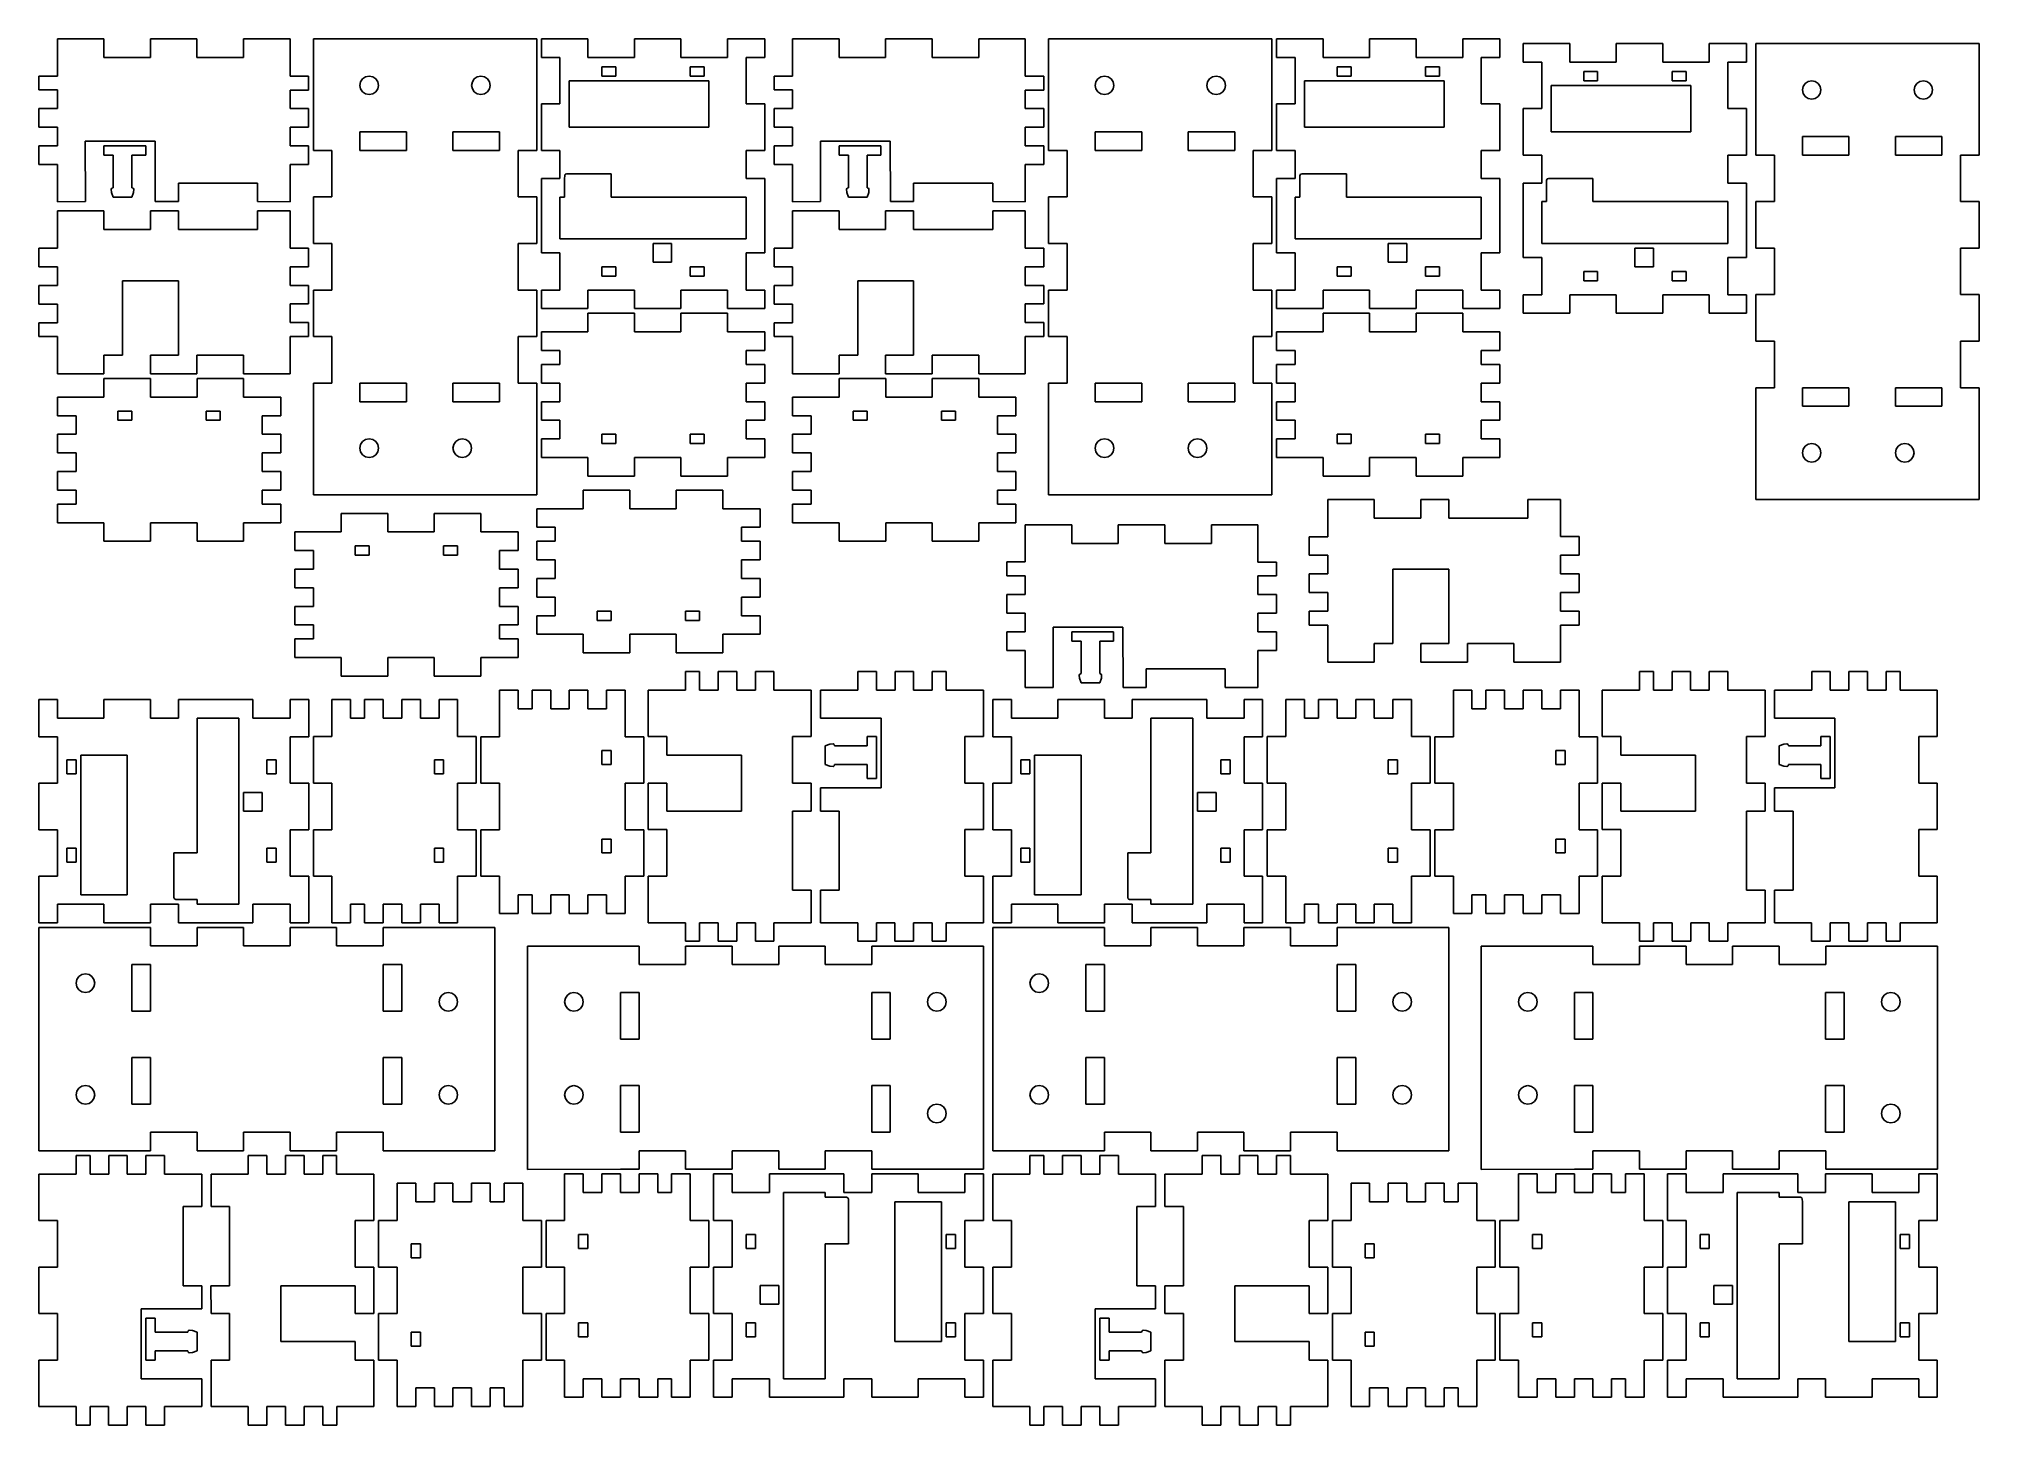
# Model space of a CAD drawing. Extents: x 1 to 418, y 1 to 299.
import ezdxf

# ---------------------------------------------------------------- set-up
doc = ezdxf.new("R2010")
doc.units = 0
doc.layers.add('Layer 1', color=7, linetype='CONTINUOUS')

msp = doc.modelspace()

# ---------------------------------------------------------------- linework, layer by layer
at = {"layer": 'Layer 1', "color": 4}
for p, q in [((4.985901, 298.999244), (4.985901, 295.004036)), ((14.987151, 298.999244), (4.985901, 298.999244)), ((4.985901, 298.999244), (4.985901, 298.999244)), ((14.987151, 294.995216), (14.987151, 298.999244)), ((34.989651, 298.999244), (24.988401, 298.999244)), ((24.988401, 298.999244), (24.988401, 294.995216)), ((34.989651, 294.995216), (34.989651, 298.999244)), ((54.992151, 298.999244), (44.990901, 298.999244)), ((44.990901, 298.999244), (44.990901, 294.995216)), ((54.992151, 294.995216), (54.992151, 298.999244)), ((107.999719, 299.003203), (60.004302, 299.003203)), ((60.004302, 299.003203), (60.004302, 275.005495)), ((107.999719, 275.005495), (107.999719, 299.003203)), ((119.001856, 298.997022), (109.000606, 298.997022)), ((109.000606, 298.997022), (109.000606, 295.001814)), ((119.001856, 295.001814), (119.001856, 298.997022)), ((138.995537, 298.997022), (129.003106, 298.997022)), ((129.003106, 298.997022), (129.003106, 295.001814)), ((138.995537, 295.001814), (138.995537, 298.997022)), ((156.996023, 298.997022), (148.996787, 298.997022)), ((148.996787, 298.997022), (148.996787, 295.001814)), ((156.996023, 295.001814), (156.996023, 298.997022)), ((156.996023, 298.997022), (156.996023, 298.997022)), ((162.98639, 298.999244), (162.98639, 295.004036)), ((172.98764, 298.999244), (162.98639, 298.999244)), ((162.98639, 298.999244), (162.98639, 298.999244)), ((172.98764, 294.995216), (172.98764, 298.999244)), ((192.99014, 298.999244), (182.98889, 298.999244)), ((182.98889, 298.999244), (182.98889, 294.995216)), ((192.99014, 294.995216), (192.99014, 298.999244)), ((212.99264, 298.999244), (202.99139, 298.999244)), ((202.99139, 298.999244), (202.99139, 294.995216)), ((212.99264, 294.995216), (212.99264, 298.999244)), ((266.000207, 299.003203), (218.004791, 299.003203)), ((218.004791, 299.003203), (218.004791, 275.005495)), ((266.000207, 275.005495), (266.000207, 299.003203)), ((277.002344, 298.997022), (267.001094, 298.997022)), ((267.001094, 298.997022), (267.001094, 295.001814)), ((277.002344, 295.001814), (277.002344, 298.997022)), ((296.996019, 298.997022), (287.003603, 298.997022)), ((287.003603, 298.997022), (287.003603, 295.001814)), ((296.996019, 295.001814), (296.996019, 298.997022)), ((314.99652, 298.997022), (306.997269, 298.997022)), ((306.997269, 298.997022), (306.997269, 295.001814)), ((314.99652, 295.001814), (314.99652, 298.997022)), ((314.99652, 298.997022), (314.99652, 298.997022)), ((330.002332, 297.996678), (320.001082, 297.996678)), ((320.001082, 297.996678), (320.001082, 294.001469)), ((330.002332, 294.001469), (330.002332, 297.996678)), ((349.996026, 297.996678), (340.003582, 297.996678)), ((340.003582, 297.996678), (340.003582, 294.001469)), ((349.996026, 294.001469), (349.996026, 297.996678)), ((367.996498, 297.996678), (359.997276, 297.996678)), ((359.997276, 297.996678), (359.997276, 294.001469)), ((367.996498, 294.001469), (367.996498, 297.996678)), ((367.996498, 297.996678), (367.996498, 297.996678)), ((417.989822, 298.008135), (369.994406, 298.008135)), ((369.994406, 298.008135), (369.994406, 274.010426)), ((417.989822, 274.010426), (417.989822, 298.008135)), ((4.985901, 295.004036), (4.994721, 295.004036)), ((4.994721, 295.004036), (4.994721, 291.000008)), ((24.988401, 294.995216), (14.987151, 294.995216)), ((44.990901, 294.995216), (34.989651, 294.995216)), ((54.992151, 290.991188), (54.992151, 294.995216)), ((109.000606, 295.001814), (112.995814, 295.001814)), ((112.995814, 295.001814), (112.995814, 287.002578)), ((129.003106, 295.001814), (119.001856, 295.001814)), ((121.999513, 290.995218), (121.999513, 292.995217)), ((121.999513, 292.995217), (124.999513, 292.995217)), ((124.999513, 292.995217), (124.999513, 290.995218)), ((124.999513, 292.995217), (124.999513, 292.995217)), ((148.996787, 295.001814), (138.995537, 295.001814)), ((140.999512, 292.995217), (143.999512, 292.995217)), ((140.999512, 290.995218), (140.999512, 292.995217)), ((140.999512, 292.995217), (140.999512, 292.995217)), ((143.999512, 292.995217), (143.999512, 290.995218)), ((153.000814, 285.000564), (153.000814, 295.001814)), ((153.000814, 295.001814), (156.996023, 295.001814)), ((162.98639, 295.004036), (162.995209, 295.004036)), ((162.995209, 295.004036), (162.995209, 291.000008)), ((182.98889, 294.995216), (172.98764, 294.995216)), ((202.99139, 294.995216), (192.99014, 294.995216)), ((212.99264, 290.991188), (212.99264, 294.995216)), ((267.001094, 295.001814), (270.996303, 295.001814)), ((270.996303, 295.001814), (270.996303, 287.002578)), ((287.003603, 295.001814), (277.002344, 295.001814)), ((280.000002, 290.995218), (280.000002, 292.995217)), ((280.000002, 292.995217), (282.999998, 292.995217)), ((282.999998, 292.995217), (282.999998, 290.995218)), ((282.999998, 292.995217), (282.999998, 292.995217)), ((306.997269, 295.001814), (296.996019, 295.001814)), ((298.999995, 292.995217), (301.999989, 292.995217)), ((298.999995, 290.995218), (298.999995, 292.995217)), ((298.999995, 292.995217), (298.999995, 292.995217)), ((301.999989, 292.995217), (301.999989, 290.995218)), ((311.001297, 285.000564), (311.001297, 295.001814)), ((311.001297, 295.001814), (314.99652, 295.001814)), ((320.001082, 294.001469), (323.996304, 294.001469)), ((323.996304, 294.001469), (323.996304, 286.002233)), ((340.003582, 294.001469), (330.002332, 294.001469)), ((333.000011, 289.994873), (333.000011, 291.994872)), ((333.000011, 291.994872), (336.000005, 291.994872)), ((336.000005, 291.994872), (336.000005, 289.994873)), ((336.000005, 291.994872), (336.000005, 291.994872)), ((359.997276, 294.001469), (349.996026, 294.001469)), ((352.000002, 291.994872), (354.999996, 291.994872)), ((352.000002, 289.994873), (352.000002, 291.994872)), ((352.000002, 291.994872), (352.000002, 291.994872)), ((354.999996, 291.994872), (354.999996, 289.994873)), ((364.001304, 284.000219), (364.001304, 294.001469)), ((364.001304, 294.001469), (367.996498, 294.001469)), ((4.994721, 291.000008), (0.999513, 291.000008)), ((0.999513, 291.000008), (0.999513, 288.001397)), ((0.999513, 288.001397), (4.994721, 288.001397)), ((4.994721, 288.001397), (4.994721, 283.997369)), ((58.98736, 290.991188), (54.992151, 290.991188)), ((54.992151, 283.98855), (54.992151, 287.992577)), ((54.992151, 287.992577), (58.98736, 287.992577)), ((58.98736, 287.992577), (58.98736, 290.991188)), ((70.00991, 288.995078), (70.16716, 289.773328)), ((70.16716, 288.216828), (70.00991, 288.995078)), ((70.16716, 289.773328), (70.595909, 290.409078)), ((70.595909, 287.581078), (70.16716, 288.216828)), ((70.595909, 290.409078), (71.231659, 290.837828)), ((71.231659, 290.837828), (72.009909, 290.995078)), ((72.009909, 290.995078), (72.788158, 290.837828)), ((72.788158, 290.837828), (73.423908, 290.409078)), ((73.423908, 290.409078), (73.852658, 289.773328)), ((73.852658, 288.216828), (73.423908, 287.581078)), ((73.852658, 289.773328), (74.009908, 288.995078)), ((74.009908, 288.995078), (73.852658, 288.216828)), ((94.009916, 288.995078), (94.167165, 289.773328)), ((94.167165, 288.216828), (94.009916, 288.995078)), ((94.167165, 289.773328), (94.595915, 290.409078)), ((94.595915, 287.581078), (94.167165, 288.216828)), ((94.595915, 290.409078), (95.231665, 290.837828)), ((95.231665, 290.837828), (96.009914, 290.995078)), ((96.009914, 290.995078), (96.788164, 290.837828)), ((96.788164, 290.837828), (97.423914, 290.409078)), ((97.423914, 290.409078), (97.852663, 289.773328)), ((97.852663, 288.216828), (97.423914, 287.581078)), ((97.852663, 289.773328), (98.009913, 288.995078)), ((98.009913, 288.995078), (97.852663, 288.216828)), ((114.999513, 289.999244), (144.999512, 289.999244)), ((114.999513, 279.999245), (114.999513, 289.999244)), ((114.999513, 289.999244), (114.999513, 289.999244)), ((124.999513, 290.995218), (121.999513, 290.995218)), ((143.999512, 290.995218), (140.999512, 290.995218)), ((144.999512, 289.999244), (144.999512, 279.999245)), ((162.995209, 291.000008), (159.000001, 291.000008)), ((159.000001, 291.000008), (159.000001, 288.001397)), ((159.000001, 288.001397), (162.995209, 288.001397)), ((162.995209, 288.001397), (162.995209, 283.997369)), ((216.987848, 290.991188), (212.99264, 290.991188)), ((212.99264, 283.98855), (212.99264, 287.992577)), ((212.99264, 287.992577), (216.987848, 287.992577)), ((216.987848, 287.992577), (216.987848, 290.991188)), ((228.01041, 288.995078), (228.167659, 289.773328)), ((228.167659, 288.216828), (228.01041, 288.995078)), ((228.167659, 289.773328), (228.596409, 290.409078)), ((228.596409, 287.581078), (228.167659, 288.216828)), ((228.596409, 290.409078), (229.232159, 290.837828)), ((229.232159, 290.837828), (230.010408, 290.995078)), ((230.010408, 290.995078), (230.788658, 290.837828)), ((230.788658, 290.837828), (231.424408, 290.409078)), ((231.424408, 290.409078), (231.853157, 289.773328)), ((231.853157, 288.216828), (231.424408, 287.581078)), ((231.853157, 289.773328), (232.010407, 288.995078)), ((232.010407, 288.995078), (231.853157, 288.216828)), ((252.01039, 288.995078), (252.16764, 289.773328)), ((252.16764, 288.216828), (252.01039, 288.995078)), ((252.16764, 289.773328), (252.596389, 290.409078)), ((252.596389, 287.581078), (252.16764, 288.216828)), ((252.596389, 290.409078), (253.232139, 290.837828)), ((253.232139, 290.837828), (254.010389, 290.995078)), ((254.010389, 290.995078), (254.788638, 290.837828)), ((254.788638, 290.837828), (255.424388, 290.409078)), ((255.424388, 290.409078), (255.853138, 289.773328)), ((255.853138, 288.216828), (255.424388, 287.581078)), ((255.853138, 289.773328), (256.010387, 288.995078)), ((256.010387, 288.995078), (255.853138, 288.216828)), ((273.000002, 289.999244), (302.999987, 289.999244)), ((273.000002, 279.999245), (273.000002, 289.999244)), ((273.000002, 289.999244), (273.000002, 289.999244)), ((282.999998, 290.995218), (280.000002, 290.995218)), ((301.999989, 290.995218), (298.999995, 290.995218)), ((302.999987, 289.999244), (302.999987, 279.999245)), ((325.999997, 288.9989), (355.999994, 288.9989)), ((325.999997, 278.9989), (325.999997, 288.9989)), ((325.999997, 288.9989), (325.999997, 288.9989)), ((336.000005, 289.994873), (333.000011, 289.994873)), ((354.999996, 289.994873), (352.000002, 289.994873)), ((355.999994, 288.9989), (355.999994, 278.9989)), ((380.000002, 288.00001), (380.157252, 288.77826)), ((380.157252, 287.22176), (380.000002, 288.00001)), ((380.157252, 288.77826), (380.586002, 289.41401)), ((380.586002, 289.41401), (381.221751, 289.84276)), ((381.221751, 289.84276), (382.000001, 290.00001)), ((382.000001, 290.00001), (382.778251, 289.84276)), ((382.778251, 289.84276), (383.414, 289.41401)), ((383.414, 289.41401), (383.84275, 288.77826)), ((383.84275, 288.77826), (384, 288.00001)), ((384, 288.00001), (383.84275, 287.22176)), ((404.00001, 288.00001), (404.15726, 288.77826)), ((404.15726, 287.22176), (404.00001, 288.00001)), ((404.15726, 288.77826), (404.58601, 289.41401)), ((404.58601, 289.41401), (405.22176, 289.84276)), ((405.22176, 289.84276), (406.000009, 290.00001)), ((406.000009, 290.00001), (406.778259, 289.84276)), ((406.778259, 289.84276), (407.414009, 289.41401)), ((407.414009, 289.41401), (407.842758, 288.77826)), ((407.842758, 288.77826), (408.000008, 288.00001)), ((408.000008, 288.00001), (407.842758, 287.22176)), ((4.994721, 283.997369), (0.999513, 283.997369)), ((0.999513, 283.997369), (0.999513, 280.002161)), ((58.98736, 283.98855), (54.992151, 283.98855)), ((58.98736, 279.993341), (58.98736, 283.98855)), ((71.231659, 287.152328), (70.595909, 287.581078)), ((72.009909, 286.995078), (71.231659, 287.152328)), ((72.788158, 287.152328), (72.009909, 286.995078)), ((72.009909, 286.995078), (72.009909, 286.995078)), ((73.423908, 287.581078), (72.788158, 287.152328)), ((95.231665, 287.152328), (94.595915, 287.581078)), ((96.009914, 286.995078), (95.231665, 287.152328)), ((96.788164, 287.152328), (96.009914, 286.995078)), ((96.009914, 286.995078), (96.009914, 286.995078)), ((97.423914, 287.581078), (96.788164, 287.152328)), ((112.995814, 285.000564), (109.000606, 285.000564)), ((109.000606, 285.000564), (109.000606, 274.999314)), ((112.995814, 287.002578), (112.995814, 285.000564)), ((156.996023, 285.000564), (153.000814, 285.000564)), ((156.996023, 274.999314), (156.996023, 285.000564)), ((162.995209, 283.997369), (159.000001, 283.997369)), ((159.000001, 283.997369), (159.000001, 280.002161)), ((216.987848, 283.98855), (212.99264, 283.98855)), ((216.987848, 279.993341), (216.987848, 283.98855)), ((229.232159, 287.152328), (228.596409, 287.581078)), ((230.010408, 286.995078), (229.232159, 287.152328)), ((230.788658, 287.152328), (230.010408, 286.995078)), ((230.010408, 286.995078), (230.010408, 286.995078)), ((231.424408, 287.581078), (230.788658, 287.152328)), ((253.232139, 287.152328), (252.596389, 287.581078)), ((254.010389, 286.995078), (253.232139, 287.152328)), ((254.788638, 287.152328), (254.010389, 286.995078)), ((254.010389, 286.995078), (254.010389, 286.995078)), ((255.424388, 287.581078), (254.788638, 287.152328)), ((270.996303, 285.000564), (267.001094, 285.000564)), ((267.001094, 285.000564), (267.001094, 274.999314)), ((270.996303, 287.002578), (270.996303, 285.000564)), ((314.99652, 285.000564), (311.001297, 285.000564)), ((314.99652, 274.999314), (314.99652, 285.000564)), ((323.996304, 284.000219), (320.001082, 284.000219)), ((320.001082, 284.000219), (320.001082, 273.998969)), ((323.996304, 286.002233), (323.996304, 284.000219)), ((367.996498, 284.000219), (364.001304, 284.000219)), ((367.996498, 273.998969), (367.996498, 284.000219)), ((380.586002, 286.58601), (380.157252, 287.22176)), ((381.221751, 286.15726), (380.586002, 286.58601)), ((382.000001, 286.00001), (381.221751, 286.15726)), ((382.778251, 286.15726), (382.000001, 286.00001)), ((382.000001, 286.00001), (382.000001, 286.00001)), ((383.414, 286.58601), (382.778251, 286.15726)), ((383.84275, 287.22176), (383.414, 286.58601)), ((404.58601, 286.58601), (404.15726, 287.22176)), ((405.22176, 286.15726), (404.58601, 286.58601)), ((406.000009, 286.00001), (405.22176, 286.15726)), ((406.778259, 286.15726), (406.000009, 286.00001)), ((406.000009, 286.00001), (406.000009, 286.00001)), ((407.414009, 286.58601), (406.778259, 286.15726)), ((407.842758, 287.22176), (407.414009, 286.58601)), ((0.999513, 280.002161), (4.994721, 280.002161)), ((4.994721, 280.002161), (4.994721, 275.998133)), ((54.992151, 275.989313), (54.992151, 279.993341)), ((54.992151, 279.993341), (58.98736, 279.993341)), ((144.999512, 279.999245), (114.999513, 279.999245)), ((159.000001, 280.002161), (162.995209, 280.002161)), ((162.995209, 280.002161), (162.995209, 275.998133)), ((212.99264, 275.989313), (212.99264, 279.993341)), ((212.99264, 279.993341), (216.987848, 279.993341)), ((302.999987, 279.999245), (273.000002, 279.999245)), ((4.994721, 275.998133), (0.999513, 275.998133)), ((0.999513, 275.998133), (0.999513, 272.002925)), ((10.999512, 263.999246), (10.991943, 276.99473)), ((10.991943, 276.99473), (25.984999, 276.99473)), ((14.988489, 275.99684), (14.988472, 273.996836)), ((23.988491, 275.99684), (14.988489, 275.99684)), ((23.988491, 273.996864), (23.988491, 275.99684)), ((25.984999, 276.99473), (25.999513, 263.999246)), ((58.98736, 275.989313), (54.992151, 275.989313)), ((58.98736, 271.994105), (58.98736, 275.989313)), ((80.00991, 278.995075), (70.00991, 278.995075)), ((70.00991, 278.995075), (70.00991, 274.995078)), ((80.00991, 274.995078), (80.00991, 278.995075)), ((90.009909, 278.995075), (90.009909, 274.995078)), ((100.009909, 278.995075), (90.009909, 278.995075)), ((90.009909, 278.995075), (90.009909, 278.995075)), ((100.009909, 274.995078), (100.009909, 278.995075)), ((162.995209, 275.998133), (159.000001, 275.998133)), ((159.000001, 275.998133), (159.000001, 272.002925)), ((169.000001, 263.999246), (168.992431, 276.99473)), ((168.992431, 276.99473), (183.985487, 276.99473)), ((172.988978, 275.99684), (172.988961, 273.996836)), ((181.988979, 275.99684), (172.988978, 275.99684)), ((181.988979, 273.996864), (181.988979, 275.99684)), ((183.985487, 276.99473), (184.000002, 263.999246)), ((216.987848, 275.989313), (212.99264, 275.989313)), ((216.987848, 271.994105), (216.987848, 275.989313)), ((238.010398, 278.995075), (228.010398, 278.995075)), ((228.010398, 278.995075), (228.010398, 274.995078)), ((238.010398, 274.995078), (238.010398, 278.995075)), ((248.010398, 278.995075), (248.010398, 274.995078)), ((258.010398, 278.995075), (248.010398, 278.995075)), ((248.010398, 278.995075), (248.010398, 278.995075)), ((258.010398, 274.995078), (258.010398, 278.995075)), ((355.999994, 278.9989), (325.999997, 278.9989)), ((390.00001, 278.000007), (380.000002, 278.000007)), ((380.000002, 278.000007), (380.000002, 274.00001)), ((390.00001, 274.00001), (390.00001, 278.000007)), ((400.000018, 278.000007), (400.000018, 274.00001)), ((409.999998, 278.000007), (400.000018, 278.000007)), ((400.000018, 278.000007), (400.000018, 278.000007)), ((409.999998, 274.00001), (409.999998, 278.000007)), ((0.999513, 272.002925), (4.994721, 272.002925)), ((4.994721, 272.002925), (4.994721, 267.998897)), ((14.988472, 273.996836), (16.988468, 273.996836)), ((16.988468, 273.996836), (16.988488, 266.99685)), ((20.988488, 273.996836), (23.988491, 273.996864)), ((20.988491, 266.996841), (20.988488, 273.996836)), ((20.988488, 273.996836), (20.988488, 273.996836)), ((20.988488, 273.996836), (20.988488, 273.996836)), ((54.992151, 267.998897), (54.992151, 271.994105)), ((54.992151, 271.994105), (58.98736, 271.994105)), ((60.004302, 275.005495), (63.999511, 275.005495)), ((63.999511, 275.005495), (63.999511, 267.006259)), ((70.00991, 274.995078), (80.00991, 274.995078)), ((80.00991, 274.995078), (80.00991, 274.995078)), ((90.009909, 274.995078), (100.009909, 274.995078)), ((104.004511, 265.004245), (104.004511, 275.005495)), ((104.004511, 275.005495), (107.999719, 275.005495)), ((109.000606, 274.999314), (112.995814, 274.999314)), ((112.995814, 274.999314), (112.994719, 268.999245)), ((152.999513, 268.999245), (153.000814, 274.999314)), ((153.000814, 274.999314), (156.996023, 274.999314)), ((159.000001, 272.002925), (162.995209, 272.002925)), ((162.995209, 272.002925), (162.995209, 267.998897)), ((172.988961, 273.996836), (174.988957, 273.996836)), ((174.988957, 273.996836), (174.988976, 266.99685)), ((178.988977, 273.996836), (181.988979, 273.996864)), ((178.98898, 266.996841), (178.988977, 273.996836)), ((178.988977, 273.996836), (178.988977, 273.996836)), ((178.988977, 273.996836), (178.988977, 273.996836)), ((212.99264, 267.998897), (212.99264, 271.994105)), ((212.99264, 271.994105), (216.987848, 271.994105)), ((218.004791, 275.005495), (221.999999, 275.005495)), ((221.999999, 275.005495), (221.999999, 267.006259)), ((228.010398, 274.995078), (238.010398, 274.995078)), ((238.010398, 274.995078), (238.010398, 274.995078)), ((248.010398, 274.995078), (258.010398, 274.995078)), ((262.004999, 265.004245), (262.004999, 275.005495)), ((262.004999, 275.005495), (266.000207, 275.005495)), ((267.001094, 274.999314), (270.996303, 274.999314)), ((270.996303, 274.999314), (270.995208, 268.999245)), ((310.999999, 268.999245), (311.001297, 274.999314)), ((311.001297, 274.999314), (314.99652, 274.999314)), ((320.001082, 273.998969), (323.996304, 273.998969)), ((323.996304, 273.998969), (323.995203, 267.9989)), ((364.000006, 267.9989), (364.001304, 273.998969)), ((364.001304, 273.998969), (367.996498, 273.998969)), ((369.994406, 274.010426), (373.9896, 274.010426)), ((373.9896, 274.010426), (373.9896, 266.011189)), ((380.000002, 274.00001), (390.00001, 274.00001)), ((390.00001, 274.00001), (390.00001, 274.00001)), ((400.000018, 274.00001), (409.999998, 274.00001)), ((413.9946, 264.009175), (413.9946, 274.010426)), ((413.9946, 274.010426), (417.989822, 274.010426)), ((4.994721, 267.998897), (4.985901, 267.998897)), ((4.985901, 267.998897), (4.985901, 263.994869)), ((16.701379, 266.910912), (16.566614, 266.684349)), ((16.988488, 266.99685), (16.701379, 266.910912)), ((21.2756, 266.910904), (20.988491, 266.996841)), ((21.410365, 266.684342), (21.2756, 266.910904)), ((30.988471, 263.99683), (30.988471, 268.000858)), ((30.988471, 268.000858), (47.988471, 268.000858)), ((47.988471, 268.000858), (47.988471, 263.99683)), ((54.992151, 267.990077), (54.992151, 267.998897)), ((54.992151, 263.994869), (54.992151, 267.990077)), ((63.999511, 267.006259), (63.999511, 265.004245)), ((112.994719, 268.999245), (108.999511, 268.999245)), ((108.999511, 268.999245), (108.999511, 252.999246)), ((114.015137, 269.57737), (113.999512, 268.999245)), ((113.999512, 268.999245), (114.001231, 264.998065)), ((114.124512, 269.874245), (114.015137, 269.57737)), ((114.421388, 269.98362), (114.124512, 269.874245)), ((114.999513, 269.999246), (114.421388, 269.98362)), ((124.002481, 269.99869), (114.999513, 269.999246)), ((124.002481, 264.998065), (124.002481, 269.99869)), ((156.994722, 268.999245), (152.999513, 268.999245)), ((156.999511, 252.999246), (156.994722, 268.999245)), ((162.995209, 267.998897), (162.98639, 267.998897)), ((162.98639, 267.998897), (162.98639, 263.994869)), ((174.701868, 266.910912), (174.567102, 266.684349)), ((174.988976, 266.99685), (174.701868, 266.910912)), ((179.276088, 266.910904), (178.98898, 266.996841)), ((179.410854, 266.684342), (179.276088, 266.910904)), ((188.98896, 263.99683), (188.98896, 268.000858)), ((188.98896, 268.000858), (205.98896, 268.000858)), ((205.98896, 268.000858), (205.98896, 263.99683)), ((212.99264, 267.990077), (212.99264, 267.998897)), ((212.99264, 263.994869), (212.99264, 267.990077)), ((221.999999, 267.006259), (221.999999, 265.004245)), ((270.995208, 268.999245), (266.999999, 268.999245)), ((266.999999, 268.999245), (266.999999, 252.999246)), ((272.015626, 269.57737), (272.000001, 268.999245)), ((272.000001, 268.999245), (272.001719, 264.998065)), ((272.125001, 269.874245), (272.015626, 269.57737)), ((272.421876, 269.98362), (272.125001, 269.874245)), ((273.000002, 269.999246), (272.421876, 269.98362)), ((282.002969, 269.99869), (273.000002, 269.999246)), ((282.002969, 264.998065), (282.002969, 269.99869)), ((314.995221, 268.999245), (310.999999, 268.999245)), ((314.999991, 252.999246), (314.995221, 268.999245)), ((323.995203, 267.9989), (320.000009, 267.9989)), ((320.000009, 267.9989), (320.000009, 251.998901)), ((325.015624, 268.577025), (324.999999, 267.9989)), ((324.999999, 267.9989), (325.001721, 263.997719)), ((325.124999, 268.8739), (325.015624, 268.577025)), ((325.421873, 268.983275), (325.124999, 268.8739)), ((325.999997, 268.9989), (325.421873, 268.983275)), ((335.002971, 268.998344), (325.999997, 268.9989)), ((335.002971, 263.997719), (335.002971, 268.998344)), ((367.9952, 267.9989), (364.000006, 267.9989)), ((367.999998, 251.998901), (367.9952, 267.9989)), ((4.985901, 263.994869), (10.999512, 263.999246)), ((16.566614, 266.684349), (16.613487, 265.996848)), ((16.613487, 265.996848), (16.988468, 264.996854)), ((16.988468, 264.996854), (20.988488, 264.996854)), ((20.988488, 264.996854), (21.36349, 265.996843)), ((21.36349, 265.996843), (21.410365, 266.684342)), ((25.999513, 263.999246), (30.988471, 263.99683)), ((47.988471, 263.99683), (54.992151, 263.994869)), ((63.999511, 265.004245), (60.004302, 265.004245)), ((60.004302, 265.004245), (60.004302, 255.002995)), ((107.999719, 265.004245), (104.004511, 265.004245)), ((107.999719, 255.002995), (107.999719, 265.004245)), ((114.001231, 264.998065), (112.995814, 264.998065)), ((112.995814, 264.998065), (112.995814, 256.002231)), ((153.000814, 264.998065), (124.002481, 264.998065)), ((153.000814, 256.002231), (153.000814, 264.998065)), ((153.000814, 264.998065), (153.000814, 264.998065)), ((162.98639, 263.994869), (169.000001, 263.999246)), ((174.567102, 266.684349), (174.613976, 265.996848)), ((174.613976, 265.996848), (174.988957, 264.996854)), ((174.988957, 264.996854), (178.988977, 264.996854)), ((178.988977, 264.996854), (179.363979, 265.996843)), ((179.363979, 265.996843), (179.410854, 266.684342)), ((184.000002, 263.999246), (188.98896, 263.99683)), ((205.98896, 263.99683), (212.99264, 263.994869)), ((221.999999, 265.004245), (218.004791, 265.004245)), ((218.004791, 265.004245), (218.004791, 255.002995)), ((266.000207, 265.004245), (262.004999, 265.004245)), ((266.000207, 255.002995), (266.000207, 265.004245)), ((272.001719, 264.998065), (270.996303, 264.998065)), ((270.996303, 264.998065), (270.996303, 256.002231)), ((311.001297, 264.998065), (282.002969, 264.998065)), ((311.001297, 256.002231), (311.001297, 264.998065)), ((311.001297, 264.998065), (311.001297, 264.998065)), ((325.001721, 263.997719), (323.996304, 263.997719)), ((323.996304, 263.997719), (323.996304, 255.001886)), ((364.001304, 263.997719), (335.002971, 263.997719)), ((364.001304, 255.001886), (364.001304, 263.997719)), ((364.001304, 263.997719), (364.001304, 263.997719)), ((373.9896, 264.009175), (369.994406, 264.009175)), ((369.994406, 264.009175), (369.994406, 254.007925)), ((373.9896, 266.011189), (373.9896, 264.009175)), ((417.989822, 264.009175), (413.9946, 264.009175)), ((417.989822, 254.007925), (417.989822, 264.009175)), ((4.985901, 261.992855), (4.985901, 257.988827)), ((14.987151, 261.992855), (4.985901, 261.992855)), ((4.985901, 261.992855), (4.985901, 261.992855)), ((14.987151, 257.988827), (14.987151, 261.992855)), ((30.988471, 262.000859), (24.988401, 261.992855)), ((24.988401, 261.992855), (24.988401, 257.988827)), ((30.988471, 257.996831), (30.988471, 262.000859)), ((54.992151, 261.992855), (47.988471, 261.996832)), ((47.988471, 261.996832), (47.988471, 257.992804)), ((54.992151, 257.997647), (54.992151, 261.992855)), ((162.98639, 261.992855), (162.98639, 257.988827)), ((172.98764, 261.992855), (162.98639, 261.992855)), ((162.98639, 261.992855), (162.98639, 261.992855)), ((172.98764, 257.988827), (172.98764, 261.992855)), ((188.98896, 262.000859), (182.98889, 261.992855)), ((182.98889, 261.992855), (182.98889, 257.988827)), ((188.98896, 257.996831), (188.98896, 262.000859)), ((212.99264, 261.992855), (205.98896, 261.996832)), ((205.98896, 261.996832), (205.98896, 257.992804)), ((212.99264, 257.997647), (212.99264, 261.992855)), ((4.985901, 257.988827), (4.994721, 257.988827)), ((4.994721, 257.988827), (4.994721, 253.9848)), ((24.988401, 257.988827), (14.987151, 257.988827)), ((47.988471, 257.992804), (30.988471, 257.996831)), ((54.992151, 257.988827), (54.992151, 257.997647)), ((54.992151, 253.993619), (54.992151, 257.988827)), ((60.004302, 255.002995), (63.999511, 255.002995)), ((63.999511, 255.002995), (63.999511, 247.003759)), ((104.004511, 245.001745), (104.004511, 255.002995)), ((104.004511, 255.002995), (107.999719, 255.002995)), ((112.995814, 256.002231), (153.000814, 256.002231)), ((132.999511, 254.999244), (132.999511, 250.999244)), ((136.999512, 254.999244), (132.999511, 254.999244)), ((132.999511, 254.999244), (132.999511, 254.999244)), ((132.999511, 254.999244), (132.999511, 254.999244)), ((136.999512, 250.999244), (136.999512, 254.999244)), ((162.98639, 257.988827), (162.995209, 257.988827)), ((162.995209, 257.988827), (162.995209, 253.9848)), ((182.98889, 257.988827), (172.98764, 257.988827)), ((205.98896, 257.992804), (188.98896, 257.996831)), ((212.99264, 257.988827), (212.99264, 257.997647)), ((212.99264, 253.993619), (212.99264, 257.988827)), ((218.004791, 255.002995), (221.999999, 255.002995)), ((221.999999, 255.002995), (221.999999, 247.003759)), ((262.004999, 245.001745), (262.004999, 255.002995)), ((262.004999, 255.002995), (266.000207, 255.002995)), ((270.996303, 256.002231), (311.001297, 256.002231)), ((291.000011, 254.999244), (291.000011, 250.999244)), ((295.000003, 254.999244), (291.000011, 254.999244)), ((291.000011, 254.999244), (291.000011, 254.999244)), ((291.000011, 254.999244), (291.000011, 254.999244)), ((295.000003, 250.999244), (295.000003, 254.999244)), ((323.996304, 255.001886), (364.001304, 255.001886)), ((4.994721, 253.9848), (0.999513, 253.9848)), ((0.999513, 253.9848), (0.999513, 249.989591)), ((58.98736, 253.993619), (54.992151, 253.993619)), ((58.98736, 249.998411), (58.98736, 253.993619)), ((108.999511, 252.999246), (112.994719, 252.999246)), ((112.994719, 252.999246), (112.995814, 246.997578)), ((132.999511, 250.999244), (136.999512, 250.999244)), ((153.000814, 244.995565), (153.004303, 252.999246)), ((153.004303, 252.999246), (156.999511, 252.999246)), ((162.995209, 253.9848), (159.000001, 253.9848)), ((159.000001, 253.9848), (159.000001, 249.989591)), ((216.987848, 253.993619), (212.99264, 253.993619)), ((216.987848, 249.998411), (216.987848, 253.993619)), ((266.999999, 252.999246), (270.995208, 252.999246)), ((270.995208, 252.999246), (270.996303, 246.997578)), ((291.000011, 250.999244), (295.000003, 250.999244)), ((311.001297, 244.995565), (311.004797, 252.999246)), ((311.004797, 252.999246), (314.999991, 252.999246)), ((320.000009, 251.998901), (323.995203, 251.998901)), ((323.995203, 251.998901), (323.996304, 245.997233)), ((343.999989, 253.998899), (343.999989, 249.998899)), ((348.00001, 253.998899), (343.999989, 253.998899)), ((343.999989, 253.998899), (343.999989, 253.998899)), ((343.999989, 253.998899), (343.999989, 253.998899)), ((348.00001, 249.998899), (348.00001, 253.998899)), ((364.001304, 243.995219), (364.004775, 251.998901)), ((364.004775, 251.998901), (367.999998, 251.998901)), ((369.994406, 254.007925), (373.9896, 254.007925)), ((373.9896, 254.007925), (373.9896, 246.008689)), ((413.9946, 244.006675), (413.9946, 254.007925)), ((413.9946, 254.007925), (417.989822, 254.007925)), ((0.999513, 249.989591), (4.994721, 249.989591)), ((4.994721, 249.989591), (4.994721, 245.985563)), ((18.991179, 230.992508), (18.991179, 246.9998)), ((18.991179, 246.9998), (30.985624, 246.9998)), ((30.985624, 246.9998), (30.985624, 230.992508)), ((54.992151, 245.994383), (54.992151, 249.998411)), ((54.992151, 249.998411), (58.98736, 249.998411)), ((63.999511, 247.003759), (63.999511, 245.001745)), ((112.995814, 246.997578), (112.995814, 244.995565)), ((121.999513, 247.999247), (121.999513, 249.999246)), ((121.999513, 249.999246), (124.999513, 249.999246)), ((124.999513, 247.999247), (121.999513, 247.999247)), ((124.999513, 249.999246), (124.999513, 247.999247)), ((124.999513, 249.999246), (124.999513, 249.999246)), ((140.999512, 249.999246), (143.999512, 249.999246)), ((140.999512, 247.999247), (140.999512, 249.999246)), ((140.999512, 249.999246), (140.999512, 249.999246)), ((143.999512, 247.999247), (140.999512, 247.999247)), ((143.999512, 249.999246), (143.999512, 247.999247)), ((159.000001, 249.989591), (162.995209, 249.989591)), ((162.995209, 249.989591), (162.995209, 245.985563)), ((176.991668, 230.992508), (176.991668, 246.9998)), ((176.991668, 246.9998), (188.986112, 246.9998)), ((188.986112, 246.9998), (188.986112, 230.992508)), ((212.99264, 245.994383), (212.99264, 249.998411)), ((212.99264, 249.998411), (216.987848, 249.998411)), ((221.999999, 247.003759), (221.999999, 245.001745)), ((270.996303, 246.997578), (270.996303, 244.995565)), ((280.000002, 247.999247), (280.000002, 249.999246)), ((280.000002, 249.999246), (282.999998, 249.999246)), ((282.999998, 247.999247), (280.000002, 247.999247)), ((282.999998, 249.999246), (282.999998, 247.999247)), ((282.999998, 249.999246), (282.999998, 249.999246)), ((298.999995, 249.999246), (301.999989, 249.999246)), ((298.999995, 247.999247), (298.999995, 249.999246)), ((298.999995, 249.999246), (298.999995, 249.999246)), ((301.999989, 247.999247), (298.999995, 247.999247)), ((301.999989, 249.999246), (301.999989, 247.999247)), ((333.000011, 246.998902), (333.000011, 248.998901)), ((333.000011, 248.998901), (336.000005, 248.998901)), ((336.000005, 246.998902), (333.000011, 246.998902)), ((336.000005, 248.998901), (336.000005, 246.998902)), ((336.000005, 248.998901), (336.000005, 248.998901)), ((343.999989, 249.998899), (348.00001, 249.998899)), ((352.000002, 248.998901), (354.999996, 248.998901)), ((352.000002, 246.998902), (352.000002, 248.998901)), ((352.000002, 248.998901), (352.000002, 248.998901)), ((354.999996, 246.998902), (352.000002, 246.998902)), ((354.999996, 248.998901), (354.999996, 246.998902)), ((4.994721, 245.985563), (0.999513, 245.985563)), ((0.999513, 245.985563), (0.999513, 241.990355)), ((0.999513, 241.990355), (4.994721, 241.990355)), ((4.994721, 241.990355), (4.994721, 237.986327)), ((58.98736, 245.994383), (54.992151, 245.994383)), ((54.992151, 237.995147), (54.992151, 241.999175)), ((54.992151, 241.999175), (58.98736, 241.999175)), ((58.98736, 241.999175), (58.98736, 245.994383)), ((63.999511, 245.001745), (60.004302, 245.001745)), ((60.004302, 245.001745), (60.004302, 235.000495)), ((107.999719, 245.001745), (104.004511, 245.001745)), ((107.999719, 235.000495), (107.999719, 245.001745)), ((112.995814, 244.995565), (109.000606, 244.995565)), ((109.000606, 244.995565), (109.000606, 241.000356)), ((119.001856, 241.000356), (119.001856, 244.995565)), ((119.001856, 244.995565), (129.003106, 244.995565)), ((129.003106, 244.995565), (129.003106, 241.000356)), ((138.995537, 241.000356), (138.995537, 244.995565)), ((138.995537, 244.995565), (148.996787, 244.995565)), ((148.996787, 244.995565), (148.996787, 241.000356)), ((156.996023, 244.995565), (153.000814, 244.995565)), ((156.996023, 241.000356), (156.996023, 244.995565)), ((162.995209, 245.985563), (159.000001, 245.985563)), ((159.000001, 245.985563), (159.000001, 241.990355)), ((159.000001, 241.990355), (162.995209, 241.990355)), ((162.995209, 241.990355), (162.995209, 237.986327)), ((216.987848, 245.994383), (212.99264, 245.994383)), ((212.99264, 237.995147), (212.99264, 241.999175)), ((212.99264, 241.999175), (216.987848, 241.999175)), ((216.987848, 241.999175), (216.987848, 245.994383)), ((221.999999, 245.001745), (218.004791, 245.001745)), ((218.004791, 245.001745), (218.004791, 235.000495)), ((266.000207, 245.001745), (262.004999, 245.001745)), ((266.000207, 235.000495), (266.000207, 245.001745)), ((270.996303, 244.995565), (267.001094, 244.995565)), ((267.001094, 244.995565), (267.001094, 241.000356)), ((277.002344, 241.000356), (277.002344, 244.995565)), ((277.002344, 244.995565), (287.003603, 244.995565)), ((287.003603, 244.995565), (287.003603, 241.000356)), ((296.996019, 241.000356), (296.996019, 244.995565)), ((296.996019, 244.995565), (306.997269, 244.995565)), ((306.997269, 244.995565), (306.997269, 241.000356)), ((314.99652, 244.995565), (311.001297, 244.995565)), ((314.99652, 241.000356), (314.99652, 244.995565)), ((323.996304, 243.995219), (320.001082, 243.995219)), ((320.001082, 243.995219), (320.001082, 240.000011)), ((323.996304, 245.997233), (323.996304, 243.995219)), ((330.002332, 240.000011), (330.002332, 243.995219)), ((330.002332, 243.995219), (340.003582, 243.995219)), ((340.003582, 243.995219), (340.003582, 240.000011)), ((349.996026, 240.000011), (349.996026, 243.995219)), ((349.996026, 243.995219), (359.997276, 243.995219)), ((359.997276, 243.995219), (359.997276, 240.000011)), ((367.996498, 243.995219), (364.001304, 243.995219)), ((367.996498, 240.000011), (367.996498, 243.995219)), ((373.9896, 244.006675), (369.994406, 244.006675)), ((369.994406, 244.006675), (369.994406, 234.005425)), ((373.9896, 246.008689), (373.9896, 244.006675)), ((417.989822, 244.006675), (413.9946, 244.006675)), ((417.989822, 234.005425), (417.989822, 244.006675)), ((4.994721, 237.986327), (0.999513, 237.986327)), ((0.999513, 237.986327), (0.999513, 234.987716)), ((58.98736, 237.995147), (54.992151, 237.995147)), ((58.98736, 234.996536), (58.98736, 237.995147)), ((109.000606, 241.000356), (119.001856, 241.000356)), ((129.007083, 239.994454), (119.005833, 239.994454)), ((119.005833, 239.994454), (119.005833, 235.999246)), ((129.003106, 241.000356), (138.995537, 241.000356)), ((129.007083, 235.999246), (129.007083, 239.994454)), ((149.000763, 239.994454), (138.999513, 239.994454)), ((138.999513, 239.994454), (138.999513, 235.999246)), ((148.996787, 241.000356), (153.000814, 241.000356)), ((149.000763, 235.999246), (149.000763, 239.994454)), ((153.000814, 241.000356), (156.996023, 241.000356)), ((162.995209, 237.986327), (159.000001, 237.986327)), ((159.000001, 237.986327), (159.000001, 234.987716)), ((216.987848, 237.995147), (212.99264, 237.995147)), ((216.987848, 234.996536), (216.987848, 237.995147)), ((267.001094, 241.000356), (277.002344, 241.000356)), ((287.007582, 239.994454), (277.006321, 239.994454)), ((277.006321, 239.994454), (277.006321, 235.999246)), ((287.003603, 241.000356), (296.996019, 241.000356)), ((287.007582, 235.999246), (287.007582, 239.994454)), ((307.001249, 239.994454), (296.999999, 239.994454)), ((296.999999, 239.994454), (296.999999, 235.999246)), ((306.997269, 241.000356), (311.001297, 241.000356)), ((307.001249, 235.999246), (307.001249, 239.994454)), ((311.001297, 241.000356), (314.99652, 241.000356)), ((320.001082, 240.000011), (330.002332, 240.000011)), ((340.003582, 240.000011), (349.996026, 240.000011)), ((359.997276, 240.000011), (364.001304, 240.000011)), ((364.001304, 240.000011), (367.996498, 240.000011)), ((0.999513, 234.987716), (4.994721, 234.987716)), ((4.994721, 234.987716), (4.994721, 230.983688)), ((54.992151, 230.992508), (54.992151, 234.996536)), ((54.992151, 234.996536), (58.98736, 234.996536)), ((60.004302, 235.000495), (63.999511, 235.000495)), ((63.999511, 235.000495), (63.999511, 227.001259)), ((104.004511, 224.999245), (104.004511, 235.000495)), ((104.004511, 235.000495), (107.999719, 235.000495)), ((119.005833, 235.999246), (109.004583, 235.999246)), ((109.004583, 235.999246), (109.004583, 231.995218)), ((138.999513, 235.999246), (129.007083, 235.999246)), ((156.999999, 235.999246), (149.000763, 235.999246)), ((156.999999, 231.995218), (156.999999, 235.999246)), ((156.999999, 235.999246), (156.999999, 235.999246)), ((159.000001, 234.987716), (162.995209, 234.987716)), ((162.995209, 234.987716), (162.995209, 230.983688)), ((212.99264, 230.992508), (212.99264, 234.996536)), ((212.99264, 234.996536), (216.987848, 234.996536)), ((218.004791, 235.000495), (221.999999, 235.000495)), ((221.999999, 235.000495), (221.999999, 227.001259)), ((262.004999, 224.999245), (262.004999, 235.000495)), ((262.004999, 235.000495), (266.000207, 235.000495)), ((277.006321, 235.999246), (267.005071, 235.999246)), ((267.005071, 235.999246), (267.005071, 231.995218)), ((296.999999, 235.999246), (287.007582, 235.999246)), ((315.000499, 235.999246), (307.001249, 235.999246)), ((315.000499, 231.995218), (315.000499, 235.999246)), ((315.000499, 235.999246), (315.000499, 235.999246)), ((369.994406, 234.005425), (373.9896, 234.005425)), ((373.9896, 234.005425), (373.9896, 226.006189)), ((413.9946, 224.004175), (413.9946, 234.005425)), ((413.9946, 234.005425), (417.989822, 234.005425)), ((4.994721, 230.983688), (4.985901, 230.983688)), ((4.985901, 230.983688), (4.985901, 226.98848)), ((14.987151, 226.98848), (14.987151, 230.992508)), ((14.987151, 230.992508), (18.991179, 230.992508)), ((30.985624, 230.992508), (24.988401, 230.992508)), ((24.988401, 230.992508), (24.988401, 226.98848)), ((34.989651, 226.98848), (34.989651, 230.992508)), ((34.989651, 230.992508), (44.990901, 230.992508)), ((44.990901, 230.992508), (44.990901, 226.98848)), ((54.992151, 226.98848), (54.992151, 230.992508)), ((109.004583, 231.995218), (112.999791, 231.995218)), ((112.999791, 231.995218), (112.999791, 228.996607)), ((153.004791, 228.996607), (153.004791, 231.995218)), ((153.004791, 231.995218), (156.999999, 231.995218)), ((162.995209, 230.983688), (162.98639, 230.983688)), ((162.98639, 230.983688), (162.98639, 226.98848)), ((172.98764, 226.98848), (172.98764, 230.992508)), ((172.98764, 230.992508), (176.991668, 230.992508)), ((188.986112, 230.992508), (182.98889, 230.992508)), ((182.98889, 230.992508), (182.98889, 226.98848)), ((192.99014, 226.98848), (192.99014, 230.992508)), ((192.99014, 230.992508), (202.99139, 230.992508)), ((202.99139, 230.992508), (202.99139, 226.98848)), ((212.99264, 226.98848), (212.99264, 230.992508)), ((267.005071, 231.995218), (271.000279, 231.995218)), ((271.000279, 231.995218), (271.000279, 228.996607)), ((311.005276, 228.996607), (311.005276, 231.995218)), ((311.005276, 231.995218), (315.000499, 231.995218)), ((4.985901, 226.98848), (14.987151, 226.98848)), ((15.005833, 222.000358), (15.005833, 225.995566)), ((15.005833, 225.995566), (25.007083, 225.995566)), ((24.988401, 226.98848), (34.989651, 226.98848)), ((25.007083, 225.995566), (25.007083, 222.000358)), ((34.999512, 222.000358), (34.999512, 225.995566)), ((34.999512, 225.995566), (45.000762, 225.995566)), ((44.990901, 226.98848), (54.992151, 226.98848)), ((45.000762, 225.995566), (45.000762, 222.000358)), ((63.999511, 227.001259), (63.999511, 224.999245)), ((112.999791, 228.996607), (109.004583, 228.996607)), ((109.004583, 228.996607), (109.004583, 224.992579)), ((156.999999, 228.996607), (153.004791, 228.996607)), ((156.999999, 224.992579), (156.999999, 228.996607)), ((162.98639, 226.98848), (172.98764, 226.98848)), ((173.00632, 222.000358), (173.00632, 225.995566)), ((173.00632, 225.995566), (183.00757, 225.995566)), ((182.98889, 226.98848), (192.99014, 226.98848)), ((183.00757, 225.995566), (183.00757, 222.000358)), ((193.000001, 222.000358), (193.000001, 225.995566)), ((193.000001, 225.995566), (203.001251, 225.995566)), ((202.99139, 226.98848), (212.99264, 226.98848)), ((203.001251, 225.995566), (203.001251, 222.000358)), ((221.999999, 227.001259), (221.999999, 224.999245)), ((271.000279, 228.996607), (267.005071, 228.996607)), ((267.005071, 228.996607), (267.005071, 224.992579)), ((315.000499, 228.996607), (311.005276, 228.996607)), ((315.000499, 224.992579), (315.000499, 228.996607)), ((373.9896, 226.006189), (373.9896, 224.004175)), ((5.004583, 217.99633), (5.004583, 222.000358)), ((5.004583, 222.000358), (15.005833, 222.000358)), ((25.007083, 222.000358), (34.999512, 222.000358)), ((45.000762, 222.000358), (52.999998, 222.000358)), ((52.999998, 222.000358), (52.999998, 217.99633)), ((63.999511, 224.999245), (60.004302, 224.999245)), ((60.004302, 224.999245), (60.004302, 201.001537)), ((70.00991, 224.998966), (70.00991, 220.998965)), ((80.00991, 224.998966), (70.00991, 224.998966)), ((70.00991, 224.998966), (70.00991, 224.998966)), ((80.00991, 220.998965), (80.00991, 224.998966)), ((90.009909, 220.998965), (90.009909, 224.998966)), ((90.009909, 224.998966), (100.009909, 224.998966)), ((100.009909, 224.998966), (100.009909, 220.998965)), ((100.009909, 224.998966), (100.009909, 224.998966)), ((107.999719, 224.999245), (104.004511, 224.999245)), ((107.999719, 221.004037), (107.999719, 224.999245)), ((109.004583, 224.992579), (112.999791, 224.992579)), ((112.999791, 224.992579), (112.999791, 220.997371)), ((153.004791, 220.997371), (153.004791, 224.992579)), ((153.004791, 224.992579), (156.999999, 224.992579)), ((163.00507, 217.99633), (163.00507, 222.000358)), ((163.00507, 222.000358), (173.00632, 222.000358)), ((183.00757, 222.000358), (193.000001, 222.000358)), ((203.001251, 222.000358), (211.000487, 222.000358)), ((211.000487, 222.000358), (211.000487, 217.99633)), ((221.999999, 224.999245), (218.004791, 224.999245)), ((218.004791, 224.999245), (218.004791, 201.001537)), ((228.010398, 224.998966), (228.010398, 220.998965)), ((238.010398, 224.998966), (228.010398, 224.998966)), ((228.010398, 224.998966), (228.010398, 224.998966)), ((238.010398, 220.998965), (238.010398, 224.998966)), ((248.010398, 220.998965), (248.010398, 224.998966)), ((248.010398, 224.998966), (258.010398, 224.998966)), ((258.010398, 224.998966), (258.010398, 220.998965)), ((258.010398, 224.998966), (258.010398, 224.998966)), ((266.000207, 224.999245), (262.004999, 224.999245)), ((266.000207, 221.004037), (266.000207, 224.999245)), ((267.005071, 224.992579), (271.000279, 224.992579)), ((271.000279, 224.992579), (271.000279, 220.997371)), ((311.005276, 220.997371), (311.005276, 224.992579)), ((311.005276, 224.992579), (315.000499, 224.992579)), ((373.9896, 224.004175), (369.994406, 224.004175)), ((369.994406, 224.004175), (369.994406, 200.006466)), ((380.000002, 224.003895), (380.000002, 220.003895)), ((390.00001, 224.003895), (380.000002, 224.003895)), ((380.000002, 224.003895), (380.000002, 224.003895)), ((390.00001, 220.003895), (390.00001, 224.003895)), ((400.000018, 220.003895), (400.000018, 224.003895)), ((400.000018, 224.003895), (409.999998, 224.003895)), ((409.999998, 224.003895), (409.999998, 220.003895)), ((409.999998, 224.003895), (409.999998, 224.003895)), ((417.989822, 224.004175), (413.9946, 224.004175)), ((417.989822, 220.008966), (417.989822, 224.004175)), ((8.999791, 217.99633), (5.004583, 217.99633)), ((8.999791, 214.001121), (8.999791, 217.99633)), ((20.999513, 218.995219), (17.999513, 218.995219)), ((17.999513, 218.995219), (17.999513, 216.99522)), ((17.999513, 216.99522), (20.999513, 216.99522)), ((20.999513, 216.99522), (20.999513, 218.995219)), ((20.999513, 216.99522), (20.999513, 216.99522)), ((39.999511, 218.995219), (36.999511, 218.995219)), ((36.999511, 218.995219), (36.999511, 216.99522)), ((36.999511, 216.99522), (39.999511, 216.99522)), ((36.999511, 216.99522), (36.999511, 216.99522)), ((39.999511, 216.99522), (39.999511, 218.995219)), ((52.999998, 217.99633), (49.00479, 217.99633)), ((49.00479, 217.99633), (49.00479, 214.001121)), ((70.00991, 220.998965), (80.00991, 220.998965)), ((100.009909, 220.998965), (90.009909, 220.998965)), ((108.008539, 201.001537), (107.999719, 221.004037)), ((112.999791, 220.997371), (109.004583, 220.997371)), ((109.004583, 220.997371), (109.004583, 216.993343)), ((109.004583, 216.993343), (112.999791, 216.993343)), ((112.999791, 216.993343), (112.999791, 212.998135)), ((156.999999, 220.997371), (153.004791, 220.997371)), ((153.004791, 212.998135), (153.004791, 216.993343)), ((153.004791, 216.993343), (156.999999, 216.993343)), ((156.999999, 216.993343), (156.999999, 220.997371)), ((167.000278, 217.99633), (163.00507, 217.99633)), ((167.000278, 214.001121), (167.000278, 217.99633)), ((179, 218.995219), (176.000001, 218.995219)), ((176.000001, 218.995219), (176.000001, 216.99522)), ((176.000001, 216.99522), (179, 216.99522)), ((179, 216.99522), (179, 218.995219)), ((179, 216.99522), (179, 216.99522)), ((197.999999, 218.995219), (194.999999, 218.995219)), ((194.999999, 218.995219), (194.999999, 216.99522)), ((194.999999, 216.99522), (197.999999, 216.99522)), ((194.999999, 216.99522), (194.999999, 216.99522)), ((197.999999, 216.99522), (197.999999, 218.995219)), ((211.000487, 217.99633), (207.005278, 217.99633)), ((207.005278, 217.99633), (207.005278, 214.001121)), ((228.010398, 220.998965), (238.010398, 220.998965)), ((258.010398, 220.998965), (248.010398, 220.998965)), ((266.009027, 201.001537), (266.000207, 221.004037)), ((271.000279, 220.997371), (267.005071, 220.997371)), ((267.005071, 220.997371), (267.005071, 216.993343)), ((267.005071, 216.993343), (271.000279, 216.993343)), ((271.000279, 216.993343), (271.000279, 212.998135)), ((315.000499, 220.997371), (311.005276, 220.997371)), ((311.005276, 212.998135), (311.005276, 216.993343)), ((311.005276, 216.993343), (315.000499, 216.993343)), ((315.000499, 216.993343), (315.000499, 220.997371)), ((380.000002, 220.003895), (390.00001, 220.003895)), ((409.999998, 220.003895), (400.000018, 220.003895)), ((417.998628, 200.006466), (417.989822, 220.008966)), ((5.004583, 209.997094), (5.004583, 214.001121)), ((5.004583, 214.001121), (8.999791, 214.001121)), ((49.00479, 214.001121), (52.999998, 214.001121)), ((52.999998, 214.001121), (52.999998, 209.997094)), ((70.595909, 212.412966), (71.231659, 212.841716)), ((71.231659, 212.841716), (72.009909, 212.998966)), ((72.009909, 212.998966), (72.788158, 212.841716)), ((72.788158, 212.841716), (73.423908, 212.412966)), ((90.595923, 212.412966), (91.231673, 212.841716)), ((91.231673, 212.841716), (92.009922, 212.998966)), ((92.009922, 212.998966), (92.788172, 212.841716)), ((92.788172, 212.841716), (93.423922, 212.412966)), ((112.999791, 212.998135), (109.004583, 212.998135)), ((109.004583, 212.998135), (109.004583, 208.994107)), ((121.999513, 211.999246), (121.999513, 213.999245)), ((121.999513, 213.999245), (124.999513, 213.999245)), ((124.999513, 213.999245), (124.999513, 211.999246)), ((124.999513, 213.999245), (124.999513, 213.999245)), ((140.999512, 213.999245), (143.999512, 213.999245)), ((140.999512, 211.999246), (140.999512, 213.999245)), ((140.999512, 213.999245), (140.999512, 213.999245)), ((143.999512, 213.999245), (143.999512, 211.999246)), ((156.999999, 212.998135), (153.004791, 212.998135)), ((156.999999, 208.994107), (156.999999, 212.998135)), ((163.00507, 209.997094), (163.00507, 214.001121)), ((163.00507, 214.001121), (167.000278, 214.001121)), ((207.005278, 214.001121), (211.000487, 214.001121)), ((211.000487, 214.001121), (211.000487, 209.997094)), ((228.596409, 212.412966), (229.232159, 212.841716)), ((229.232159, 212.841716), (230.010408, 212.998966)), ((230.010408, 212.998966), (230.788658, 212.841716)), ((230.788658, 212.841716), (231.424408, 212.412966)), ((248.596397, 212.412966), (249.232147, 212.841716)), ((249.232147, 212.841716), (250.010397, 212.998966)), ((250.010397, 212.998966), (250.788646, 212.841716)), ((250.788646, 212.841716), (251.424396, 212.412966)), ((271.000279, 212.998135), (267.005071, 212.998135)), ((267.005071, 212.998135), (267.005071, 208.994107)), ((280.000002, 211.999246), (280.000002, 213.999245)), ((280.000002, 213.999245), (282.999998, 213.999245)), ((282.999998, 213.999245), (282.999998, 211.999246)), ((282.999998, 213.999245), (282.999998, 213.999245)), ((298.999995, 213.999245), (301.999989, 213.999245)), ((298.999995, 211.999246), (298.999995, 213.999245)), ((298.999995, 213.999245), (298.999995, 213.999245)), ((301.999989, 213.999245), (301.999989, 211.999246)), ((315.000499, 212.998135), (311.005276, 212.998135)), ((315.000499, 208.994107), (315.000499, 212.998135)), ((8.999791, 209.997094), (5.004583, 209.997094)), ((8.999791, 206.001885), (8.999791, 209.997094)), ((52.999998, 209.997094), (49.00479, 209.997094)), ((49.00479, 209.997094), (49.00479, 206.001885)), ((70.00991, 210.998966), (70.16716, 211.777216)), ((70.16716, 210.220716), (70.00991, 210.998966)), ((70.16716, 211.777216), (70.595909, 212.412966)), ((70.595909, 209.584966), (70.16716, 210.220716)), ((71.231659, 209.156216), (70.595909, 209.584966)), ((72.009909, 208.998966), (71.231659, 209.156216)), ((72.788158, 209.156216), (72.009909, 208.998966)), ((72.009909, 208.998966), (72.009909, 208.998966)), ((73.423908, 209.584966), (72.788158, 209.156216)), ((73.423908, 212.412966), (73.852658, 211.777216)), ((73.852658, 210.220716), (73.423908, 209.584966)), ((73.852658, 211.777216), (74.009908, 210.998966)), ((74.009908, 210.998966), (73.852658, 210.220716)), ((90.009924, 210.998966), (90.167173, 211.777216)), ((90.167173, 210.220716), (90.009924, 210.998966)), ((90.167173, 211.777216), (90.595923, 212.412966)), ((90.595923, 209.584966), (90.167173, 210.220716)), ((91.231673, 209.156216), (90.595923, 209.584966)), ((92.009922, 208.998966), (91.231673, 209.156216)), ((92.788172, 209.156216), (92.009922, 208.998966)), ((92.009922, 208.998966), (92.009922, 208.998966)), ((93.423922, 209.584966), (92.788172, 209.156216)), ((93.423922, 212.412966), (93.852671, 211.777216)), ((93.852671, 210.220716), (93.423922, 209.584966)), ((93.852671, 211.777216), (94.009921, 210.998966)), ((94.009921, 210.998966), (93.852671, 210.220716)), ((109.004583, 208.994107), (119.005833, 208.994107)), ((119.005833, 208.994107), (119.005833, 204.998899)), ((124.999513, 211.999246), (121.999513, 211.999246)), ((129.007083, 204.998899), (129.007083, 208.994107)), ((129.007083, 208.994107), (138.999513, 208.994107)), ((138.999513, 208.994107), (138.999513, 204.998899)), ((143.999512, 211.999246), (140.999512, 211.999246)), ((149.000763, 204.998899), (149.000763, 208.994107)), ((149.000763, 208.994107), (156.999999, 208.994107)), ((167.000278, 209.997094), (163.00507, 209.997094)), ((167.000278, 206.001885), (167.000278, 209.997094)), ((211.000487, 209.997094), (207.005278, 209.997094)), ((207.005278, 209.997094), (207.005278, 206.001885)), ((228.01041, 210.998966), (228.167659, 211.777216)), ((228.167659, 210.220716), (228.01041, 210.998966)), ((228.167659, 211.777216), (228.596409, 212.412966)), ((228.596409, 209.584966), (228.167659, 210.220716)), ((229.232159, 209.156216), (228.596409, 209.584966)), ((230.010408, 208.998966), (229.232159, 209.156216)), ((230.788658, 209.156216), (230.010408, 208.998966)), ((230.010408, 208.998966), (230.010408, 208.998966)), ((231.424408, 209.584966), (230.788658, 209.156216)), ((231.424408, 212.412966), (231.853157, 211.777216)), ((231.853157, 210.220716), (231.424408, 209.584966)), ((231.853157, 211.777216), (232.010407, 210.998966)), ((232.010407, 210.998966), (231.853157, 210.220716)), ((248.010398, 210.998966), (248.167648, 211.777216)), ((248.167648, 210.220716), (248.010398, 210.998966)), ((248.167648, 211.777216), (248.596397, 212.412966)), ((248.596397, 209.584966), (248.167648, 210.220716)), ((249.232147, 209.156216), (248.596397, 209.584966)), ((250.010397, 208.998966), (249.232147, 209.156216)), ((250.788646, 209.156216), (250.010397, 208.998966)), ((250.010397, 208.998966), (250.010397, 208.998966)), ((251.424396, 209.584966), (250.788646, 209.156216)), ((251.424396, 212.412966), (251.853146, 211.777216)), ((251.853146, 210.220716), (251.424396, 209.584966)), ((251.853146, 211.777216), (252.010395, 210.998966)), ((252.010395, 210.998966), (251.853146, 210.220716)), ((267.005071, 208.994107), (277.006321, 208.994107)), ((277.006321, 208.994107), (277.006321, 204.998899)), ((282.999998, 211.999246), (280.000002, 211.999246)), ((287.007582, 204.998899), (287.007582, 208.994107)), ((287.007582, 208.994107), (296.999999, 208.994107)), ((296.999999, 208.994107), (296.999999, 204.998899)), ((301.999989, 211.999246), (298.999995, 211.999246)), ((307.001249, 204.998899), (307.001249, 208.994107)), ((307.001249, 208.994107), (315.000499, 208.994107)), ((380.000002, 210.003895), (380.157252, 210.782145)), ((380.157252, 209.225645), (380.000002, 210.003895)), ((380.157252, 210.782145), (380.586002, 211.417895)), ((380.586002, 208.589895), (380.157252, 209.225645)), ((380.586002, 211.417895), (381.221751, 211.846645)), ((381.221751, 208.161145), (380.586002, 208.589895)), ((381.221751, 211.846645), (382.000001, 212.003895)), ((382.000001, 212.003895), (382.778251, 211.846645)), ((382.778251, 211.846645), (383.414, 211.417895)), ((383.414, 208.589895), (382.778251, 208.161145)), ((383.414, 211.417895), (383.84275, 210.782145)), ((383.84275, 209.225645), (383.414, 208.589895)), ((383.84275, 210.782145), (384, 210.003895)), ((384, 210.003895), (383.84275, 209.225645)), ((400.000018, 210.003895), (400.157268, 210.782145)), ((400.157268, 209.225645), (400.000018, 210.003895)), ((400.157268, 210.782145), (400.586018, 211.417895)), ((400.586018, 208.589895), (400.157268, 209.225645)), ((400.586018, 211.417895), (401.221768, 211.846645)), ((401.221768, 208.161145), (400.586018, 208.589895)), ((401.221768, 211.846645), (402.000017, 212.003895)), ((402.000017, 212.003895), (402.778267, 211.846645)), ((402.778267, 211.846645), (403.414017, 211.417895)), ((403.414017, 208.589895), (402.778267, 208.161145)), ((403.414017, 211.417895), (403.842766, 210.782145)), ((403.842766, 209.225645), (403.414017, 208.589895)), ((403.842766, 210.782145), (404.000016, 210.003895)), ((404.000016, 210.003895), (403.842766, 209.225645)), ((5.004583, 201.997858), (5.004583, 206.001885)), ((5.004583, 206.001885), (8.999791, 206.001885)), ((49.00479, 206.001885), (52.999998, 206.001885)), ((52.999998, 206.001885), (52.999998, 201.997858)), ((119.005833, 204.998899), (129.007083, 204.998899)), ((138.999513, 204.998899), (149.000763, 204.998899)), ((163.00507, 201.997858), (163.00507, 206.001885)), ((163.00507, 206.001885), (167.000278, 206.001885)), ((207.005278, 206.001885), (211.000487, 206.001885)), ((211.000487, 206.001885), (211.000487, 201.997858)), ((277.006321, 204.998899), (287.007582, 204.998899)), ((296.999999, 204.998899), (307.001249, 204.998899)), ((382.000001, 208.003895), (381.221751, 208.161145)), ((382.778251, 208.161145), (382.000001, 208.003895)), ((382.000001, 208.003895), (382.000001, 208.003895)), ((402.000017, 208.003895), (401.221768, 208.161145)), ((402.778267, 208.161145), (402.000017, 208.003895)), ((402.000017, 208.003895), (402.000017, 208.003895)), ((8.999791, 201.997858), (5.004583, 201.997858)), ((8.999791, 198.999246), (8.999791, 201.997858)), ((52.999998, 201.997858), (49.00479, 201.997858)), ((49.00479, 201.997858), (49.00479, 198.999246)), ((60.004302, 201.001537), (108.008539, 201.001537)), ((108.008539, 201.001537), (108.008539, 201.001537)), ((128.007562, 201.995219), (118.006312, 201.995219)), ((118.006312, 201.995219), (118.006312, 198.00001)), ((128.007562, 198.00001), (128.007562, 201.995219)), ((148.001256, 201.995219), (138.000006, 201.995219)), ((138.000006, 201.995219), (138.000006, 198.00001)), ((148.001256, 198.00001), (148.001256, 201.995219)), ((167.000278, 201.997858), (163.00507, 201.997858)), ((167.000278, 198.999246), (167.000278, 201.997858)), ((211.000487, 201.997858), (207.005278, 201.997858)), ((207.005278, 201.997858), (207.005278, 198.999246)), ((218.004791, 201.001537), (266.009027, 201.001537)), ((266.009027, 201.001537), (266.009027, 201.001537)), ((5.004583, 194.995219), (5.004583, 198.999246)), ((5.004583, 198.999246), (8.999791, 198.999246)), ((49.00479, 198.999246), (52.999998, 198.999246)), ((52.999998, 198.999246), (52.999998, 194.995219)), ((66.006337, 193.005148), (66.006337, 197.000357)), ((66.006337, 197.000357), (76.007587, 197.000357)), ((76.007587, 197.000357), (76.007587, 193.005148)), ((86.000003, 193.005148), (86.000003, 197.000357)), ((86.000003, 197.000357), (96.001253, 197.000357)), ((96.001253, 197.000357), (96.001253, 193.005148)), ((118.006312, 198.00001), (108.005062, 198.00001)), ((108.005062, 198.00001), (108.005062, 193.995983)), ((138.000006, 198.00001), (128.007562, 198.00001)), ((156.000478, 198.00001), (148.001256, 198.00001)), ((156.000478, 193.995983), (156.000478, 198.00001)), ((156.000478, 198.00001), (156.000478, 198.00001)), ((163.00507, 194.995219), (163.00507, 198.999246)), ((163.00507, 198.999246), (167.000278, 198.999246)), ((207.005278, 198.999246), (211.000487, 198.999246)), ((211.000487, 198.999246), (211.000487, 194.995219)), ((277.997426, 199.992005), (277.997426, 195.987978)), ((287.99869, 199.992005), (277.997426, 199.992005)), ((277.997426, 199.992005), (277.997426, 199.992005)), ((287.99869, 195.987978), (287.99869, 199.992005)), ((304.000013, 200.000009), (297.99994, 199.992005)), ((297.99994, 199.992005), (297.99994, 195.987978)), ((304.000013, 195.995981), (304.000013, 200.000009)), ((321.000035, 195.991954), (304.000013, 195.995981)), ((328.00369, 199.992005), (321.000035, 199.995982)), ((321.000035, 199.995982), (321.000035, 195.991954)), ((328.00369, 195.996797), (328.00369, 199.992005)), ((328.00369, 195.987978), (328.00369, 195.996797)), ((369.994406, 200.006466), (417.998628, 200.006466)), ((417.998628, 200.006466), (417.998628, 200.006466)), ((15.005833, 194.995219), (5.004583, 194.995219)), ((15.005833, 191.00001), (15.005833, 194.995219)), ((34.999512, 194.995219), (25.007083, 194.995219)), ((25.007083, 194.995219), (25.007083, 191.00001)), ((34.999512, 191.00001), (34.999512, 194.995219)), ((52.999998, 194.995219), (45.000762, 194.995219)), ((45.000762, 194.995219), (45.000762, 191.00001)), ((52.999998, 194.995219), (52.999998, 194.995219)), ((56.005087, 189.001121), (56.005087, 193.005148)), ((56.005087, 193.005148), (66.006337, 193.005148)), ((76.007587, 193.005148), (86.000003, 193.005148)), ((96.001253, 193.005148), (104.000503, 193.005148)), ((104.000503, 193.005148), (104.000503, 189.001121)), ((108.005062, 193.995983), (112.000284, 193.995983)), ((112.000284, 193.995983), (112.000284, 190.997372)), ((152.005284, 190.997372), (152.005284, 193.995983)), ((152.005284, 193.995983), (156.000478, 193.995983)), ((173.00632, 194.995219), (163.00507, 194.995219)), ((173.00632, 191.00001), (173.00632, 194.995219)), ((193.000001, 194.995219), (183.00757, 194.995219)), ((183.00757, 194.995219), (183.00757, 191.00001)), ((193.000001, 191.00001), (193.000001, 194.995219)), ((211.000487, 194.995219), (203.001251, 194.995219)), ((203.001251, 194.995219), (203.001251, 191.00001)), ((211.000487, 194.995219), (211.000487, 194.995219)), ((212.98708, 194.546866), (212.98708, 190.551658)), ((222.98833, 194.546866), (212.98708, 194.546866)), ((212.98708, 194.546866), (212.98708, 194.546866)), ((222.98833, 190.542839), (222.98833, 194.546866)), ((242.99083, 194.546866), (232.98958, 194.546866)), ((232.98958, 194.546866), (232.98958, 190.542839)), ((242.99083, 190.542839), (242.99083, 194.546866)), ((262.99333, 194.546866), (252.99208, 194.546866)), ((252.99208, 194.546866), (252.99208, 190.542839)), ((262.99333, 190.542839), (262.99333, 194.546866)), ((278.00626, 191.98395), (274.011037, 191.98395)), ((274.011037, 191.98395), (274.011037, 187.988742)), ((277.997426, 195.987978), (278.00626, 195.987978)), ((278.00626, 195.987978), (278.00626, 191.98395)), ((297.99994, 195.987978), (287.99869, 195.987978)), ((328.00369, 191.992769), (328.00369, 195.987978)), ((331.998913, 191.992769), (328.00369, 191.992769)), ((331.998913, 187.997561), (331.998913, 191.992769)), ((25.007083, 191.00001), (15.005833, 191.00001)), ((45.000762, 191.00001), (34.999512, 191.00001)), ((60.000281, 189.001121), (56.005087, 189.001121)), ((60.000281, 185.005912), (60.000281, 189.001121)), ((72.000003, 190.000009), (69.000009, 190.000009)), ((69.000009, 190.000009), (69.000009, 188.000011)), ((69.000009, 188.000011), (72.000003, 188.000011)), ((72.000003, 188.000011), (72.000003, 190.000009)), ((72.000003, 188.000011), (72.000003, 188.000011)), ((91.000021, 190.000009), (87.999999, 190.000009)), ((87.999999, 190.000009), (87.999999, 188.000011)), ((87.999999, 188.000011), (91.000021, 188.000011)), ((87.999999, 188.000011), (87.999999, 188.000011)), ((91.000021, 188.000011), (91.000021, 190.000009)), ((104.000503, 189.001121), (100.005281, 189.001121)), ((100.005281, 189.001121), (100.005281, 185.005912)), ((112.000284, 190.997372), (108.005062, 190.997372)), ((108.005062, 190.997372), (108.005062, 186.993344)), ((156.000478, 190.997372), (152.005284, 190.997372)), ((156.000478, 186.993344), (156.000478, 190.997372)), ((183.00757, 191.00001), (173.00632, 191.00001)), ((203.001251, 191.00001), (193.000001, 191.00001)), ((212.98708, 190.551658), (212.995914, 190.551658)), ((212.995914, 190.551658), (212.995914, 186.54763)), ((232.98958, 190.542839), (222.98833, 190.542839)), ((252.99208, 190.542839), (242.99083, 190.542839)), ((262.99333, 186.538811), (262.99333, 190.542839)), ((274.011037, 187.988742), (278.00626, 187.988742)), ((278.00626, 187.988742), (278.00626, 183.984714)), ((328.00369, 183.993533), (328.00369, 187.997561)), ((328.00369, 187.997561), (331.998913, 187.997561)), ((56.005087, 181.001884), (56.005087, 185.005912)), ((56.005087, 185.005912), (60.000281, 185.005912)), ((100.005281, 185.005912), (104.000503, 185.005912)), ((104.000503, 185.005912), (104.000503, 181.001884)), ((108.005062, 186.993344), (112.000284, 186.993344)), ((112.000284, 186.993344), (112.000284, 182.998135)), ((152.005284, 182.998135), (152.005284, 186.993344)), ((152.005284, 186.993344), (156.000478, 186.993344)), ((212.995914, 186.54763), (209.000691, 186.54763)), ((209.000691, 186.54763), (209.000691, 183.549019)), ((209.000691, 183.549019), (212.995914, 183.549019)), ((212.995914, 183.549019), (212.995914, 179.544991)), ((266.988552, 186.538811), (262.99333, 186.538811)), ((262.99333, 179.536172), (262.99333, 183.5402)), ((262.99333, 183.5402), (266.988552, 183.5402)), ((266.988552, 183.5402), (266.988552, 186.538811)), ((278.00626, 183.984714), (274.011037, 183.984714)), ((274.011037, 183.984714), (274.011037, 179.989505)), ((292.002718, 168.991658), (292.002718, 184.99895)), ((292.002718, 184.99895), (303.997162, 184.99895)), ((303.997162, 184.99895), (303.997162, 168.991658)), ((331.998913, 183.993533), (328.00369, 183.993533)), ((331.998913, 179.998325), (331.998913, 183.993533)), ((60.000281, 181.001884), (56.005087, 181.001884)), ((60.000281, 177.006676), (60.000281, 181.001884)), ((104.000503, 181.001884), (100.005281, 181.001884)), ((100.005281, 181.001884), (100.005281, 177.006676)), ((112.000284, 182.998135), (108.005062, 182.998135)), ((108.005062, 182.998135), (108.005062, 178.994108)), ((156.000478, 182.998135), (152.005284, 182.998135)), ((156.000478, 178.994108), (156.000478, 182.998135)), ((212.995914, 179.544991), (209.000691, 179.544991)), ((209.000691, 179.544991), (209.000691, 175.549783)), ((266.988552, 179.536172), (262.99333, 179.536172)), ((266.988552, 175.540964), (266.988552, 179.536172)), ((274.011037, 179.989505), (278.00626, 179.989505)), ((278.00626, 179.989505), (278.00626, 175.985478)), ((328.00369, 175.994297), (328.00369, 179.998325)), ((328.00369, 179.998325), (331.998913, 179.998325)), ((56.005087, 173.002648), (56.005087, 177.006676)), ((56.005087, 177.006676), (60.000281, 177.006676)), ((100.005281, 177.006676), (104.000503, 177.006676)), ((104.000503, 177.006676), (104.000503, 173.002648)), ((108.005062, 178.994108), (112.000284, 178.994108)), ((112.000284, 178.994108), (112.000284, 174.998899)), ((121.000012, 174.00001), (121.000012, 176.000009)), ((121.000012, 176.000009), (124.000006, 176.000009)), ((124.000006, 176.000009), (124.000006, 174.00001)), ((124.000006, 176.000009), (124.000006, 176.000009)), ((140.000002, 176.000009), (142.999996, 176.000009)), ((140.000002, 174.00001), (140.000002, 176.000009)), ((140.000002, 176.000009), (140.000002, 176.000009)), ((142.999996, 176.000009), (142.999996, 174.00001)), ((152.005284, 174.998899), (152.005284, 178.994108)), ((152.005284, 178.994108), (156.000478, 178.994108)), ((209.000691, 175.549783), (212.995914, 175.549783)), ((212.995914, 175.549783), (212.995914, 171.545755)), ((262.99333, 171.536936), (262.99333, 175.540964)), ((262.99333, 175.540964), (266.988552, 175.540964)), ((278.00626, 175.985478), (274.011037, 175.985478)), ((274.011037, 175.985478), (274.011037, 172.986867)), ((331.998913, 175.994297), (328.00369, 175.994297)), ((331.998913, 172.995686), (331.998913, 175.994297)), ((60.000281, 173.002648), (56.005087, 173.002648)), ((60.000281, 170.004037), (60.000281, 173.002648)), ((104.000503, 173.002648), (100.005281, 173.002648)), ((100.005281, 173.002648), (100.005281, 170.004037)), ((112.000284, 174.998899), (108.005062, 174.998899)), ((108.005062, 174.998899), (108.005062, 170.994872)), ((108.005062, 170.994872), (118.006312, 170.994872)), ((118.006312, 170.994872), (118.006312, 166.999663)), ((124.000006, 174.00001), (121.000012, 174.00001)), ((128.007562, 166.999663), (128.007562, 170.994872)), ((128.007562, 170.994872), (138.000006, 170.994872)), ((138.000006, 170.994872), (138.000006, 166.999663)), ((142.999996, 174.00001), (140.000002, 174.00001)), ((148.001256, 166.999663), (148.001256, 170.994872)), ((148.001256, 170.994872), (156.000478, 170.994872)), ((156.000478, 174.998899), (152.005284, 174.998899)), ((156.000478, 170.994872), (156.000478, 174.998899)), ((212.995914, 171.545755), (209.000691, 171.545755)), ((209.000691, 171.545755), (209.000691, 167.550547)), ((219.000699, 159.546869), (218.993136, 172.542352)), ((218.993136, 172.542352), (233.986191, 172.542352)), ((222.989685, 171.544463), (222.989656, 169.544458)), ((231.989695, 171.544463), (222.989685, 171.544463)), ((231.989695, 169.544486), (231.989695, 171.544463)), ((233.986191, 172.542352), (234.000698, 159.546869)), ((266.988552, 171.536936), (262.99333, 171.536936)), ((266.988552, 167.541727), (266.988552, 171.536936)), ((274.011037, 172.986867), (278.00626, 172.986867)), ((278.00626, 172.986867), (278.00626, 168.982839)), ((328.00369, 168.991658), (328.00369, 172.995686)), ((328.00369, 172.995686), (331.998913, 172.995686)), ((56.005087, 166.000009), (56.005087, 170.004037)), ((56.005087, 170.004037), (60.000281, 170.004037)), ((100.005281, 170.004037), (104.000503, 170.004037)), ((104.000503, 170.004037), (104.000503, 166.000009)), ((118.006312, 166.999663), (128.007562, 166.999663)), ((138.000006, 166.999663), (148.001256, 166.999663)), ((209.000691, 167.550547), (212.995914, 167.550547)), ((212.995914, 167.550547), (212.995914, 163.546519)), ((222.989656, 169.544458), (224.989652, 169.544458)), ((224.989652, 169.544458), (224.989681, 162.544472)), ((228.989673, 169.544458), (231.989695, 169.544486)), ((228.989673, 162.544464), (228.989673, 169.544458)), ((228.989673, 169.544458), (228.989673, 169.544458)), ((228.989673, 169.544458), (228.989673, 169.544458)), ((262.99333, 163.546519), (262.99333, 167.541727)), ((262.99333, 167.541727), (266.988552, 167.541727)), ((278.00626, 168.982839), (277.997426, 168.982839)), ((277.997426, 168.982839), (277.997426, 164.98763)), ((287.99869, 164.98763), (287.99869, 168.991658)), ((287.99869, 168.991658), (292.002718, 168.991658)), ((303.997162, 168.991658), (297.99994, 168.991658)), ((297.99994, 168.991658), (297.99994, 164.98763)), ((308.00119, 164.98763), (308.00119, 168.991658)), ((308.00119, 168.991658), (318.00244, 168.991658)), ((318.00244, 168.991658), (318.00244, 164.98763)), ((328.00369, 164.98763), (328.00369, 168.991658)), ((66.006337, 166.000009), (56.005087, 166.000009)), ((66.006337, 162.004801), (66.006337, 166.000009)), ((86.000003, 166.000009), (76.007587, 166.000009)), ((76.007587, 166.000009), (76.007587, 162.004801)), ((86.000003, 162.004801), (86.000003, 166.000009)), ((104.000503, 166.000009), (96.001253, 166.000009)), ((96.001253, 166.000009), (96.001253, 162.004801)), ((104.000503, 166.000009), (104.000503, 166.000009)), ((142.986323, 163.000495), (139.987711, 163.000495)), ((139.987711, 163.000495), (139.987711, 159.005287)), ((142.986323, 159.005287), (142.986323, 163.000495)), ((150.985559, 163.000495), (146.99035, 163.000495)), ((146.99035, 163.000495), (146.99035, 159.005287)), ((150.985559, 159.005287), (150.985559, 163.000495)), ((158.984795, 163.000495), (154.989586, 163.000495)), ((154.989586, 163.000495), (154.989586, 159.005287)), ((158.984795, 159.005287), (158.984795, 163.000495)), ((180.998128, 163.000495), (177.00292, 163.000495)), ((177.00292, 163.000495), (177.00292, 159.005287)), ((180.998128, 159.005287), (180.998128, 163.000495)), ((188.997364, 163.000495), (185.002156, 163.000495)), ((185.002156, 163.000495), (185.002156, 159.005287)), ((188.997364, 159.005287), (188.997364, 163.000495)), ((196.000003, 163.000495), (193.001392, 163.000495)), ((193.001392, 163.000495), (193.001392, 159.005287)), ((196.000003, 159.005287), (196.000003, 163.000495)), ((212.995914, 163.546519), (212.98708, 163.546519)), ((212.98708, 163.546519), (212.98708, 159.542491)), ((238.989653, 159.544453), (238.989653, 163.548481)), ((238.989653, 163.548481), (255.989675, 163.548481)), ((255.989675, 163.548481), (255.989675, 159.544453)), ((262.99333, 163.5377), (262.99333, 163.546519)), ((262.99333, 159.542491), (262.99333, 163.5377)), ((277.997426, 164.98763), (287.99869, 164.98763)), ((297.99994, 164.98763), (308.00119, 164.98763)), ((318.00244, 164.98763), (328.00369, 164.98763)), ((347.986294, 163.00001), (344.987711, 163.00001)), ((344.987711, 163.00001), (344.987711, 159.004802)), ((347.986294, 159.004802), (347.986294, 163.00001)), ((355.985544, 163.00001), (351.990321, 163.00001)), ((351.990321, 163.00001), (351.990321, 159.004802)), ((355.985544, 159.004802), (355.985544, 163.00001)), ((363.984766, 163.00001), (359.989572, 163.00001)), ((359.989572, 163.00001), (359.989572, 159.004802)), ((363.984766, 159.004802), (363.984766, 163.00001)), ((385.998099, 163.00001), (382.002905, 163.00001)), ((382.002905, 163.00001), (382.002905, 159.004802)), ((385.998099, 159.004802), (385.998099, 163.00001)), ((393.997349, 163.00001), (390.002155, 163.00001)), ((390.002155, 163.00001), (390.002155, 159.004802)), ((393.997349, 159.004802), (393.997349, 163.00001)), ((400.999988, 163.00001), (398.001377, 163.00001)), ((398.001377, 163.00001), (398.001377, 159.004802)), ((400.999988, 159.004802), (400.999988, 163.00001)), ((76.007587, 162.004801), (66.006337, 162.004801)), ((96.001253, 162.004801), (86.000003, 162.004801)), ((99.995208, 148.994176), (99.995208, 158.995426)), ((99.995208, 158.995426), (103.999236, 158.995426)), ((103.999236, 158.995426), (103.999236, 155.000218)), ((106.997847, 155.000218), (106.997847, 158.995426)), ((106.997847, 158.995426), (111.001875, 158.995426)), ((111.001875, 158.995426), (111.001875, 155.000218)), ((114.997083, 155.000218), (114.997083, 158.995426)), ((114.997083, 158.995426), (119.001111, 158.995426)), ((119.001111, 158.995426), (119.001111, 155.000218)), ((122.996319, 155.000218), (122.996319, 158.995426)), ((122.996319, 158.995426), (127.000347, 158.995426)), ((127.000347, 158.995426), (127.000347, 148.994176)), ((135.983684, 159.014106), (131.988475, 159.014106)), ((131.988475, 159.014106), (131.988475, 149.012856)), ((135.983684, 159.005287), (135.983684, 159.014106)), ((139.987711, 159.005287), (135.983684, 159.005287)), ((146.99035, 159.005287), (142.986323, 159.005287)), ((154.989586, 159.005287), (150.985559, 159.005287)), ((162.988823, 159.005287), (158.984795, 159.005287)), ((166.99285, 159.014106), (162.988823, 159.014106)), ((162.988823, 159.014106), (162.988823, 159.005287)), ((166.99285, 149.012856), (166.99285, 159.014106)), ((166.99285, 159.014106), (166.99285, 159.014106)), ((172.998892, 159.014106), (168.994864, 159.014106)), ((168.994864, 159.014106), (168.999241, 153.000496)), ((172.998892, 159.005287), (172.998892, 159.014106)), ((177.00292, 159.005287), (172.998892, 159.005287)), ((185.002156, 159.005287), (180.998128, 159.005287)), ((193.001392, 159.005287), (188.997364, 159.005287)), ((200.004031, 159.005287), (196.000003, 159.005287)), ((203.999239, 159.014106), (200.004031, 159.014106)), ((200.004031, 159.014106), (200.004031, 159.005287)), ((203.999239, 149.012856), (203.999239, 159.014106)), ((203.999239, 159.014106), (203.999239, 159.014106)), ((212.98708, 159.542491), (219.000699, 159.546869)), ((224.702572, 162.458534), (224.567806, 162.231971)), ((224.567806, 162.231971), (224.614678, 161.54447)), ((224.614678, 161.54447), (224.989652, 160.544476)), ((224.989681, 162.544472), (224.702572, 162.458534)), ((224.989652, 160.544476), (228.989673, 160.544476)), ((229.276781, 162.458526), (228.989673, 162.544464)), ((228.989673, 160.544476), (229.364672, 161.544466)), ((229.411547, 162.231964), (229.276781, 162.458526)), ((229.364672, 161.544466), (229.411547, 162.231964)), ((234.000698, 159.546869), (238.989653, 159.544453)), ((255.989675, 159.544453), (262.99333, 159.542491)), ((304.995213, 148.993691), (304.995213, 158.994941)), ((304.995213, 158.994941), (308.999241, 158.994941)), ((308.999241, 158.994941), (308.999241, 154.999732)), ((311.997852, 154.999732), (311.997852, 158.994941)), ((311.997852, 158.994941), (316.00188, 158.994941)), ((316.00188, 158.994941), (316.00188, 154.999732)), ((319.997074, 154.999732), (319.997074, 158.994941)), ((319.997074, 158.994941), (324.00113, 158.994941)), ((324.00113, 158.994941), (324.00113, 154.999732)), ((327.996324, 154.999732), (327.996324, 158.994941)), ((327.996324, 158.994941), (332.000352, 158.994941)), ((332.000352, 158.994941), (332.000352, 148.993691)), ((340.983655, 159.013621), (336.98846, 159.013621)), ((336.98846, 159.013621), (336.98846, 149.012371)), ((340.983655, 159.004802), (340.983655, 159.013621)), ((344.987711, 159.004802), (340.983655, 159.004802)), ((351.990321, 159.004802), (347.986294, 159.004802)), ((359.989572, 159.004802), (355.985544, 159.004802)), ((367.988822, 159.004802), (363.984766, 159.004802)), ((371.992821, 159.013621), (367.988822, 159.013621)), ((367.988822, 159.013621), (367.988822, 159.004802)), ((371.992821, 149.012371), (371.992821, 159.013621)), ((371.992821, 159.013621), (371.992821, 159.013621)), ((377.998877, 159.013621), (373.994849, 159.013621)), ((373.994849, 159.013621), (373.999224, 153.00001)), ((377.998877, 159.004802), (377.998877, 159.013621)), ((382.002905, 159.004802), (377.998877, 159.004802)), ((390.002155, 159.004802), (385.998099, 159.004802)), ((398.001377, 159.004802), (393.997349, 159.004802)), ((405.004016, 159.004802), (400.999988, 159.004802)), ((408.99921, 159.013621), (405.004016, 159.013621)), ((405.004016, 159.013621), (405.004016, 159.004802)), ((408.99921, 149.012371), (408.99921, 159.013621)), ((408.99921, 159.013621), (408.99921, 159.013621)), ((1.006181, 156.996028), (1.006181, 148.996792)), ((5.001389, 156.996028), (1.006181, 156.996028)), ((1.006181, 156.996028), (1.006181, 156.996028)), ((5.001389, 153.00082), (5.001389, 156.996028)), ((25.003889, 156.996028), (15.002639, 156.996028)), ((15.002639, 156.996028), (15.002639, 153.00082)), ((25.003889, 153.00082), (25.003889, 156.996028)), ((47.003959, 156.999517), (31.00396, 156.994727)), ((31.00396, 156.994727), (31.00396, 152.999519)), ((47.003959, 153.004308), (47.003959, 156.999517)), ((59.002848, 156.996028), (55.00764, 156.996028)), ((55.00764, 156.996028), (55.00764, 153.00082)), ((59.002848, 153.00082), (59.002848, 156.996028)), ((64.003959, 157.000005), (64.003959, 149.000769)), ((68.007986, 157.000005), (64.003959, 157.000005)), ((64.003959, 157.000005), (64.003959, 157.000005)), ((68.007986, 153.004797), (68.007986, 157.000005)), ((75.010625, 157.000005), (71.006597, 157.000005)), ((71.006597, 157.000005), (71.006597, 153.004797)), ((75.010625, 153.004797), (75.010625, 157.000005)), ((83.009861, 157.000005), (79.005834, 157.000005)), ((79.005834, 157.000005), (79.005834, 153.004797)), ((83.009861, 153.004797), (83.009861, 157.000005)), ((91.009097, 157.000005), (87.00507, 157.000005)), ((87.00507, 157.000005), (87.00507, 153.004797)), ((91.009097, 149.000769), (91.009097, 157.000005)), ((103.999236, 155.000218), (106.997847, 155.000218)), ((111.001875, 155.000218), (114.997083, 155.000218)), ((119.001111, 155.000218), (122.996319, 155.000218)), ((206.006181, 156.995549), (206.006181, 148.996313)), ((210.001389, 156.995549), (206.006181, 156.995549)), ((206.006181, 156.995549), (206.006181, 156.995549)), ((210.001389, 153.00034), (210.001389, 156.995549)), ((230.003889, 156.995549), (220.002639, 156.995549)), ((220.002639, 156.995549), (220.002639, 153.00034)), ((230.003889, 153.00034), (230.003889, 156.995549)), ((252.003958, 156.999037), (236.003959, 156.994248)), ((236.003959, 156.994248), (236.003959, 152.999039)), ((252.003958, 153.003829), (252.003958, 156.999037)), ((264.002847, 156.995549), (260.007639, 156.995549)), ((260.007639, 156.995549), (260.007639, 153.00034)), ((264.002847, 153.00034), (264.002847, 156.995549)), ((269.003958, 156.999525), (269.003958, 149.000289)), ((273.007986, 156.999525), (269.003958, 156.999525)), ((269.003958, 156.999525), (269.003958, 156.999525)), ((273.007986, 153.004317), (273.007986, 156.999525)), ((280.010624, 156.999525), (276.006597, 156.999525)), ((276.006597, 156.999525), (276.006597, 153.004317)), ((280.010624, 153.004317), (280.010624, 156.999525)), ((288.009866, 156.999525), (284.005838, 156.999525)), ((284.005838, 156.999525), (284.005838, 153.004317)), ((288.009866, 153.004317), (288.009866, 156.999525)), ((296.009088, 156.999525), (292.00506, 156.999525)), ((292.00506, 156.999525), (292.00506, 153.004317)), ((296.009088, 149.000289), (296.009088, 156.999525)), ((308.999241, 154.999732), (311.997852, 154.999732)), ((316.00188, 154.999732), (319.997074, 154.999732)), ((324.00113, 154.999732), (327.996324, 154.999732)), ((15.002639, 153.00082), (5.001389, 153.00082)), ((31.00396, 152.999519), (25.003889, 153.00082)), ((35.00514, 153.00082), (35.00514, 124.002487)), ((44.000973, 153.00082), (35.00514, 153.00082)), ((35.00514, 153.00082), (35.00514, 153.00082)), ((44.000973, 112.99582), (44.000973, 153.00082)), ((55.00764, 153.00082), (47.003959, 153.004308)), ((59.002848, 148.996792), (59.002848, 153.00082)), ((71.006597, 153.004797), (68.007986, 153.004797)), ((79.005834, 153.004797), (75.010625, 153.004797)), ((87.00507, 153.004797), (83.009861, 153.004797)), ((168.999241, 153.000496), (181.994725, 153.008065)), ((181.994725, 153.008065), (181.994725, 138.015009)), ((220.002639, 153.00034), (210.001389, 153.00034)), ((236.003959, 152.999039), (230.003889, 153.00034)), ((240.005139, 153.00034), (240.005139, 124.002007)), ((249.000972, 153.00034), (240.005139, 153.00034)), ((240.005139, 153.00034), (240.005139, 153.00034)), ((249.000972, 112.99534), (249.000972, 153.00034)), ((260.007639, 153.00034), (252.003958, 153.003829)), ((264.002847, 148.996313), (264.002847, 153.00034)), ((276.006597, 153.004317), (273.007986, 153.004317)), ((284.005838, 153.004317), (280.010624, 153.004317)), ((292.00506, 153.004317), (288.009866, 153.004317)), ((373.999224, 153.00001), (386.99471, 153.007579)), ((386.99471, 153.007579), (386.99471, 138.014524)), ((1.006181, 148.996792), (5.001389, 148.996792)), ((5.001389, 148.996792), (5.001389, 138.995542)), ((55.00764, 138.995542), (55.00764, 148.996792)), ((55.00764, 148.996792), (59.002848, 148.996792)), ((64.003959, 149.000769), (60.00875, 149.000769)), ((60.00875, 149.000769), (60.00875, 138.999519)), ((95.004306, 149.000769), (91.009097, 149.000769)), ((95.004306, 138.999519), (95.004306, 149.000769)), ((96, 138.992926), (96, 148.994176)), ((96, 148.994176), (99.995208, 148.994176)), ((123.995208, 146.000495), (121.995209, 146.000495)), ((121.995209, 146.000495), (121.995209, 143.000496)), ((123.995208, 143.000496), (123.995208, 146.000495)), ((127.000347, 148.994176), (130.995555, 148.994176)), ((130.995555, 148.994176), (130.995555, 138.992926)), ((131.988475, 149.012856), (135.992503, 149.012856)), ((135.992503, 149.012856), (135.992503, 145.008829)), ((162.988823, 139.011606), (162.988823, 149.012856)), ((162.988823, 149.012856), (166.99285, 149.012856)), ((170.996843, 147.38652), (169.996849, 147.01154)), ((169.996849, 147.01154), (169.996849, 143.011519)), ((171.684344, 147.433394), (170.996843, 147.38652)), ((171.910907, 147.298629), (171.684344, 147.433394)), ((171.996845, 147.01152), (171.910907, 147.298629)), ((178.996831, 147.01154), (171.996845, 147.01152)), ((180.996836, 149.011519), (178.996831, 149.011536)), ((178.996831, 149.011536), (178.996831, 147.01154)), ((180.996836, 140.011517), (180.996836, 149.011519)), ((199.995211, 139.011606), (199.995211, 149.012856)), ((199.995211, 149.012856), (203.999239, 149.012856)), ((206.006181, 148.996313), (210.001389, 148.996313)), ((210.001389, 148.996313), (210.001389, 138.995063)), ((260.007639, 138.995063), (260.007639, 148.996313)), ((260.007639, 148.996313), (264.002847, 148.996313)), ((269.003958, 149.000289), (265.008749, 149.000289)), ((265.008749, 149.000289), (265.008749, 138.999039)), ((300.004311, 149.000289), (296.009088, 149.000289)), ((300.004311, 138.999039), (300.004311, 149.000289)), ((301.000019, 138.992441), (301.000019, 148.993691)), ((301.000019, 148.993691), (304.995213, 148.993691)), ((328.995222, 146.00001), (326.995226, 146.00001)), ((326.995226, 146.00001), (326.995226, 143.00001)), ((328.995222, 143.00001), (328.995222, 146.00001)), ((332.000352, 148.993691), (335.995574, 148.993691)), ((335.995574, 148.993691), (335.995574, 138.992441)), ((336.98846, 149.012371), (340.992488, 149.012371)), ((340.992488, 149.012371), (340.992488, 145.008343)), ((367.988822, 139.011121), (367.988822, 149.012371)), ((367.988822, 149.012371), (371.992821, 149.012371)), ((375.996821, 147.386035), (374.996823, 147.011054)), ((374.996823, 147.011054), (374.996823, 143.011034)), ((376.68432, 147.432908), (375.996821, 147.386035)), ((376.910882, 147.298143), (376.68432, 147.432908)), ((376.996819, 147.011034), (376.910882, 147.298143)), ((383.996805, 147.011054), (376.996819, 147.011034)), ((385.996829, 149.011033), (383.996805, 149.01105)), ((383.996805, 149.01105), (383.996805, 147.011054)), ((385.996829, 140.011031), (385.996829, 149.011033)), ((404.995182, 139.011121), (404.995182, 149.012371)), ((404.995182, 149.012371), (408.99921, 149.012371)), ((7.007986, 140.999518), (7.007986, 143.999517)), ((7.007986, 143.999517), (9.007985, 143.999517)), ((9.007985, 143.999517), (9.007985, 140.999518)), ((10.003958, 114.999519), (10.003958, 144.999518)), ((10.003958, 144.999518), (20.003958, 144.999518)), ((20.003958, 144.999518), (20.003958, 114.999519)), ((50.003958, 140.999518), (50.003958, 143.999517)), ((50.003958, 143.999517), (52.003957, 143.999517)), ((52.003957, 143.999517), (52.003957, 140.999518)), ((86.00396, 140.999518), (86.00396, 143.999517)), ((86.00396, 143.999517), (88.003959, 143.999517)), ((88.003959, 143.999517), (88.003959, 140.999518)), ((121.995209, 143.000496), (123.995208, 143.000496)), ((121.995209, 143.000496), (121.995209, 143.000496)), ((135.992503, 145.008829), (151.999795, 145.008829)), ((151.999795, 145.008829), (151.999795, 133.014384)), ((169.996849, 143.011519), (170.996839, 142.636518)), ((170.996839, 142.636518), (171.684337, 142.589642)), ((171.684337, 142.589642), (171.910899, 142.724408)), ((171.910899, 142.724408), (171.996837, 143.011517)), ((171.996837, 143.011517), (178.996831, 143.011519)), ((178.996831, 143.011519), (178.996859, 140.011517)), ((178.996831, 143.011519), (178.996831, 143.011519)), ((178.996831, 143.011519), (178.996831, 143.011519)), ((212.007986, 140.999038), (212.007986, 143.999037)), ((212.007986, 143.999037), (214.007985, 143.999037)), ((214.007985, 143.999037), (214.007985, 140.999038)), ((215.003959, 114.999039), (215.003959, 144.999038)), ((215.003959, 144.999038), (225.003958, 144.999038)), ((225.003958, 144.999038), (225.003958, 114.999039)), ((255.003958, 140.999038), (255.003958, 143.999037)), ((255.003958, 143.999037), (257.003956, 143.999037)), ((257.003956, 143.999037), (257.003956, 140.999038)), ((291.003962, 140.999038), (291.003962, 143.999037)), ((291.003962, 143.999037), (293.003958, 143.999037)), ((293.003958, 143.999037), (293.003958, 140.999038)), ((326.995226, 143.00001), (328.995222, 143.00001)), ((326.995226, 143.00001), (326.995226, 143.00001)), ((340.992488, 145.008343), (356.999766, 145.008343)), ((356.999766, 145.008343), (356.999766, 133.013899)), ((374.996823, 143.011034), (375.996821, 142.636032)), ((375.996821, 142.636032), (376.68432, 142.589157)), ((376.68432, 142.589157), (376.910882, 142.723922)), ((376.910882, 142.723922), (376.996819, 143.011031)), ((376.996819, 143.011031), (383.996805, 143.011034)), ((383.996805, 143.011034), (383.996833, 140.011031)), ((383.996805, 143.011034), (383.996805, 143.011034)), ((383.996805, 143.011034), (383.996805, 143.011034)), ((5.001389, 138.995542), (1.006181, 138.995542)), ((1.006181, 138.995542), (1.006181, 129.003112)), ((9.007985, 140.999518), (7.007986, 140.999518)), ((7.007986, 140.999518), (7.007986, 140.999518)), ((52.003957, 140.999518), (50.003958, 140.999518)), ((50.003958, 140.999518), (50.003958, 140.999518)), ((59.002848, 138.995542), (55.00764, 138.995542)), ((59.002848, 129.003112), (59.002848, 138.995542)), ((60.00875, 138.999519), (64.003959, 138.999519)), ((64.003959, 138.999519), (64.003959, 129.007088)), ((88.003959, 140.999518), (86.00396, 140.999518)), ((86.00396, 140.999518), (86.00396, 140.999518)), ((91.009097, 129.007088), (91.009097, 138.999519)), ((91.009097, 138.999519), (95.004306, 138.999519)), ((99.995208, 138.992926), (96, 138.992926)), ((99.995208, 129.000496), (99.995208, 138.992926)), ((130.995555, 138.992926), (127.000347, 138.992926)), ((127.000347, 138.992926), (127.000347, 129.000496)), ((135.992503, 139.011606), (131.988475, 139.011606)), ((131.988475, 139.011606), (131.988475, 129.010356)), ((135.992503, 133.014384), (135.992503, 139.011606)), ((166.99285, 139.011606), (162.988823, 139.011606)), ((167.000854, 133.011537), (166.99285, 139.011606)), ((168.999241, 138.000494), (168.996826, 133.011537)), ((181.994725, 138.015009), (168.999241, 138.000494)), ((178.996859, 140.011517), (180.996836, 140.011517)), ((203.999239, 139.011606), (199.995211, 139.011606)), ((203.999239, 129.010356), (203.999239, 139.011606)), ((210.001389, 138.995063), (206.006181, 138.995063)), ((206.006181, 138.995063), (206.006181, 129.002632)), ((214.007985, 140.999038), (212.007986, 140.999038)), ((212.007986, 140.999038), (212.007986, 140.999038)), ((257.003956, 140.999038), (255.003958, 140.999038)), ((255.003958, 140.999038), (255.003958, 140.999038)), ((264.002847, 138.995063), (260.007639, 138.995063)), ((264.002847, 129.002632), (264.002847, 138.995063)), ((265.008749, 138.999039), (269.003958, 138.999039)), ((269.003958, 138.999039), (269.003958, 129.006608)), ((293.003958, 140.999038), (291.003962, 140.999038)), ((291.003962, 140.999038), (291.003962, 140.999038)), ((296.009088, 129.006608), (296.009088, 138.999039)), ((296.009088, 138.999039), (300.004311, 138.999039)), ((304.995213, 138.992441), (301.000019, 138.992441)), ((304.995213, 129.00001), (304.995213, 138.992441)), ((335.995574, 138.992441), (332.000352, 138.992441)), ((332.000352, 138.992441), (332.000352, 129.00001)), ((340.992488, 139.011121), (336.98846, 139.011121)), ((336.98846, 139.011121), (336.98846, 129.009871)), ((340.992488, 133.013899), (340.992488, 139.011121)), ((371.992821, 139.011121), (367.988822, 139.011121)), ((372.000836, 133.011051), (371.992821, 139.011121)), ((373.999224, 138.000009), (373.996797, 133.011051)), ((386.99471, 138.014524), (373.999224, 138.000009)), ((383.996833, 140.011031), (385.996829, 140.011031)), ((408.99921, 139.011121), (404.995182, 139.011121)), ((408.99921, 129.009871), (408.99921, 139.011121)), ((49.00396, 136.999517), (45.00396, 136.999517)), ((45.00396, 136.999517), (45.00396, 132.999517)), ((49.00396, 132.999517), (49.00396, 136.999517)), ((254.00396, 136.999037), (250.003959, 136.999037)), ((250.003959, 136.999037), (250.003959, 132.999037)), ((254.00396, 132.999037), (254.00396, 136.999037)), ((45.00396, 132.999517), (49.00396, 132.999517)), ((45.00396, 132.999517), (45.00396, 132.999517)), ((45.00396, 132.999517), (45.00396, 132.999517)), ((151.999795, 133.014384), (135.992503, 133.014384)), ((162.992799, 116.011537), (162.996826, 133.011537)), ((162.996826, 133.011537), (167.000854, 133.011537)), ((168.996826, 133.011537), (173.000853, 133.011537)), ((173.000853, 133.011537), (173.000853, 116.011537)), ((250.003959, 132.999037), (254.00396, 132.999037)), ((250.003959, 132.999037), (250.003959, 132.999037)), ((250.003959, 132.999037), (250.003959, 132.999037)), ((356.999766, 133.013899), (340.992488, 133.013899)), ((367.992773, 116.011051), (367.996809, 133.011051)), ((367.996809, 133.011051), (372.000836, 133.011051)), ((373.996797, 133.011051), (378.000853, 133.011051)), ((378.000853, 133.011051), (378.000853, 116.011051)), ((1.006181, 129.003112), (5.001389, 129.003112)), ((5.001389, 129.003112), (5.001389, 119.001862)), ((55.00764, 119.001862), (55.00764, 129.003112)), ((55.00764, 129.003112), (59.002848, 129.003112)), ((64.003959, 129.007088), (60.00875, 129.007088)), ((60.00875, 129.007088), (60.00875, 119.005838)), ((95.004306, 129.007088), (91.009097, 129.007088)), ((95.004306, 119.005838), (95.004306, 129.007088)), ((96, 118.999246), (96, 129.000496)), ((96, 129.000496), (99.995208, 129.000496)), ((121.995209, 127.000497), (121.995209, 124.000497)), ((123.995208, 127.000497), (121.995209, 127.000497)), ((121.995209, 127.000497), (121.995209, 127.000497)), ((123.995208, 124.000497), (123.995208, 127.000497)), ((127.000347, 129.000496), (130.995555, 129.000496)), ((130.995555, 129.000496), (130.995555, 118.999246)), ((131.988475, 129.010356), (135.992503, 129.010356)), ((135.992503, 129.010356), (135.992503, 119.009106)), ((199.995211, 119.009106), (199.995211, 129.010356)), ((199.995211, 129.010356), (203.999239, 129.010356)), ((206.006181, 129.002632), (210.001389, 129.002632)), ((210.001389, 129.002632), (210.001389, 119.001382)), ((260.007639, 119.001382), (260.007639, 129.002632)), ((260.007639, 129.002632), (264.002847, 129.002632)), ((269.003958, 129.006608), (265.008749, 129.006608)), ((265.008749, 129.006608), (265.008749, 119.005358)), ((300.004311, 129.006608), (296.009088, 129.006608)), ((300.004311, 119.005358), (300.004311, 129.006608)), ((301.000019, 118.99876), (301.000019, 129.00001)), ((301.000019, 129.00001), (304.995213, 129.00001)), ((326.995226, 127.000011), (326.995226, 124.000012)), ((328.995222, 127.000011), (326.995226, 127.000011)), ((326.995226, 127.000011), (326.995226, 127.000011)), ((328.995222, 124.000012), (328.995222, 127.000011)), ((332.000352, 129.00001), (335.995574, 129.00001)), ((335.995574, 129.00001), (335.995574, 118.99876)), ((336.98846, 129.009871), (340.992488, 129.009871)), ((340.992488, 129.009871), (340.992488, 119.008621)), ((404.995182, 119.008621), (404.995182, 129.009871)), ((404.995182, 129.009871), (408.99921, 129.009871)), ((7.007986, 124.999519), (9.007985, 124.999519)), ((7.007986, 121.999519), (7.007986, 124.999519)), ((7.007986, 124.999519), (7.007986, 124.999519)), ((9.007985, 121.999519), (7.007986, 121.999519)), ((9.007985, 124.999519), (9.007985, 121.999519)), ((30.004515, 124.002487), (30.003959, 114.999519)), ((35.00514, 124.002487), (30.004515, 124.002487)), ((50.003958, 124.999519), (52.003957, 124.999519)), ((50.003958, 121.999519), (50.003958, 124.999519)), ((50.003958, 124.999519), (50.003958, 124.999519)), ((52.003957, 121.999519), (50.003958, 121.999519)), ((52.003957, 124.999519), (52.003957, 121.999519)), ((86.00396, 124.999519), (88.003959, 124.999519)), ((86.00396, 121.999519), (86.00396, 124.999519)), ((86.00396, 124.999519), (86.00396, 124.999519)), ((88.003959, 121.999519), (86.00396, 121.999519)), ((88.003959, 124.999519), (88.003959, 121.999519)), ((121.995209, 124.000497), (123.995208, 124.000497)), ((212.007986, 124.999039), (214.007985, 124.999039)), ((212.007986, 121.999039), (212.007986, 124.999039)), ((212.007986, 124.999039), (212.007986, 124.999039)), ((214.007985, 121.999039), (212.007986, 121.999039)), ((214.007985, 124.999039), (214.007985, 121.999039)), ((235.004514, 124.002007), (235.003958, 114.999039)), ((240.005139, 124.002007), (235.004514, 124.002007)), ((255.003958, 124.999039), (257.003956, 124.999039)), ((255.003958, 121.999039), (255.003958, 124.999039)), ((255.003958, 124.999039), (255.003958, 124.999039)), ((257.003956, 121.999039), (255.003958, 121.999039)), ((257.003956, 124.999039), (257.003956, 121.999039)), ((291.003962, 124.999039), (293.003958, 124.999039)), ((291.003962, 121.999039), (291.003962, 124.999039)), ((291.003962, 124.999039), (291.003962, 124.999039)), ((293.003958, 121.999039), (291.003962, 121.999039)), ((293.003958, 124.999039), (293.003958, 121.999039)), ((326.995226, 124.000012), (328.995222, 124.000012)), ((5.001389, 119.001862), (1.006181, 119.001862)), ((1.006181, 119.001862), (1.006181, 109.000612)), ((59.002848, 119.001862), (55.00764, 119.001862)), ((59.002848, 109.000612), (59.002848, 119.001862)), ((60.00875, 119.005838), (64.003959, 119.005838)), ((64.003959, 119.005838), (64.003959, 109.004588)), ((91.009097, 109.004588), (91.009097, 119.005838)), ((91.009097, 119.005838), (95.004306, 119.005838)), ((99.995208, 118.999246), (96, 118.999246)), ((99.995208, 111.000009), (99.995208, 118.999246)), ((130.995555, 118.999246), (127.000347, 118.999246)), ((127.000347, 118.999246), (127.000347, 111.000009)), ((135.992503, 119.009106), (131.988475, 119.009106)), ((131.988475, 119.009106), (131.988475, 109.007856)), ((203.999239, 119.009106), (199.995211, 119.009106)), ((203.999239, 109.007856), (203.999239, 119.009106)), ((210.001389, 119.001382), (206.006181, 119.001382)), ((206.006181, 119.001382), (206.006181, 109.000132)), ((264.002847, 119.001382), (260.007639, 119.001382)), ((264.002847, 109.000132), (264.002847, 119.001382)), ((265.008749, 119.005358), (269.003958, 119.005358)), ((269.003958, 119.005358), (269.003958, 109.004108)), ((296.009088, 109.004108), (296.009088, 119.005358)), ((296.009088, 119.005358), (300.004311, 119.005358)), ((304.995213, 118.99876), (301.000019, 118.99876)), ((304.995213, 110.999524), (304.995213, 118.99876)), ((335.995574, 118.99876), (332.000352, 118.99876)), ((332.000352, 118.99876), (332.000352, 110.999524)), ((340.992488, 119.008621), (336.98846, 119.008621)), ((336.98846, 119.008621), (336.98846, 109.007371)), ((408.99921, 119.008621), (404.995182, 119.008621)), ((408.99921, 109.007371), (408.99921, 119.008621)), ((5.001389, 109.000612), (5.001389, 112.99582)), ((5.001389, 112.99582), (13.000625, 112.99582)), ((20.003958, 114.999519), (10.003958, 114.999519)), ((10.003958, 114.999519), (10.003958, 114.999519)), ((13.000625, 112.99582), (15.002639, 112.99582)), ((15.002639, 112.99582), (15.002639, 109.000612)), ((25.003889, 109.000612), (25.003889, 112.99582)), ((25.003889, 112.99582), (31.00396, 112.994725)), ((30.003959, 114.999519), (30.019584, 114.421393)), ((30.019584, 114.421393), (30.128959, 114.124518)), ((30.128959, 114.124518), (30.425834, 114.015143)), ((30.425834, 114.015143), (31.00396, 113.999518)), ((31.00396, 113.999518), (35.00514, 114.001237)), ((31.00396, 112.994725), (31.00396, 108.999517)), ((35.00514, 114.001237), (35.00514, 112.99582)), ((35.00514, 112.99582), (44.000973, 112.99582)), ((47.003959, 112.994725), (53.005626, 112.99582)), ((47.003959, 108.999517), (47.003959, 112.994725)), ((53.005626, 112.99582), (55.00764, 112.99582)), ((55.00764, 112.99582), (55.00764, 109.000612)), ((68.007986, 109.004588), (68.007986, 112.999797)), ((68.007986, 112.999797), (71.006597, 112.999797)), ((71.006597, 112.999797), (71.006597, 109.004588)), ((75.010625, 109.004588), (75.010625, 112.999797)), ((75.010625, 112.999797), (79.005834, 112.999797)), ((79.005834, 112.999797), (79.005834, 109.004588)), ((83.009861, 109.004588), (83.009861, 112.999797)), ((83.009861, 112.999797), (87.00507, 112.999797)), ((87.00507, 112.999797), (87.00507, 109.004588)), ((106.997847, 114.995218), (103.999236, 114.995218)), ((103.999236, 114.995218), (103.999236, 111.000009)), ((106.997847, 111.000009), (106.997847, 114.995218)), ((114.997083, 114.995218), (111.001875, 114.995218)), ((111.001875, 114.995218), (111.001875, 111.000009)), ((114.997083, 111.000009), (114.997083, 114.995218)), ((122.996319, 114.995218), (119.001111, 114.995218)), ((119.001111, 114.995218), (119.001111, 111.000009)), ((122.996319, 111.000009), (122.996319, 114.995218)), ((166.996827, 116.011537), (162.992799, 116.011537)), ((166.99285, 109.007856), (166.996827, 116.011537)), ((168.996826, 116.011537), (168.994864, 109.007856)), ((173.000853, 116.011537), (168.996826, 116.011537)), ((210.001389, 109.000132), (210.001389, 112.99534)), ((210.001389, 112.99534), (218.000625, 112.99534)), ((225.003958, 114.999039), (215.003959, 114.999039)), ((215.003959, 114.999039), (215.003959, 114.999039)), ((218.000625, 112.99534), (220.002639, 112.99534)), ((220.002639, 112.99534), (220.002639, 109.000132)), ((230.003889, 109.000132), (230.003889, 112.99534)), ((230.003889, 112.99534), (236.003959, 112.994245)), ((235.003958, 114.999039), (235.019583, 114.420914)), ((235.019583, 114.420914), (235.128958, 114.124038)), ((235.128958, 114.124038), (235.425833, 114.014663)), ((235.425833, 114.014663), (236.003959, 113.999038)), ((236.003959, 113.999038), (240.005139, 114.000757)), ((236.003959, 112.994245), (236.003959, 108.999037)), ((240.005139, 114.000757), (240.005139, 112.99534)), ((240.005139, 112.99534), (249.000972, 112.99534)), ((252.003958, 112.994245), (258.005625, 112.99534)), ((252.003958, 108.999037), (252.003958, 112.994245)), ((258.005625, 112.99534), (260.007639, 112.99534)), ((260.007639, 112.99534), (260.007639, 109.000132)), ((273.007986, 109.004108), (273.007986, 112.999317)), ((273.007986, 112.999317), (276.006597, 112.999317)), ((276.006597, 112.999317), (276.006597, 109.004108)), ((280.010624, 109.004108), (280.010624, 112.999317)), ((280.010624, 112.999317), (284.005838, 112.999317)), ((284.005838, 112.999317), (284.005838, 109.004108)), ((288.009866, 109.004108), (288.009866, 112.999317)), ((288.009866, 112.999317), (292.00506, 112.999317)), ((292.00506, 112.999317), (292.00506, 109.004108)), ((311.997852, 114.994732), (308.999241, 114.994732)), ((308.999241, 114.994732), (308.999241, 110.999524)), ((311.997852, 110.999524), (311.997852, 114.994732)), ((319.997074, 114.994732), (316.00188, 114.994732)), ((316.00188, 114.994732), (316.00188, 110.999524)), ((319.997074, 110.999524), (319.997074, 114.994732)), ((327.996324, 114.994732), (324.00113, 114.994732)), ((324.00113, 114.994732), (324.00113, 110.999524)), ((327.996324, 110.999524), (327.996324, 114.994732)), ((371.996801, 116.011051), (367.992773, 116.011051)), ((371.992821, 109.007371), (371.996801, 116.011051)), ((373.996797, 116.011051), (373.994849, 109.007371)), ((378.000853, 116.011051), (373.996797, 116.011051)), ((1.006181, 109.000612), (5.001389, 109.000612)), ((15.002639, 109.000612), (25.003889, 109.000612)), ((31.00396, 108.999517), (47.003959, 108.999517)), ((55.00764, 109.000612), (59.002848, 109.000612)), ((64.003959, 109.004588), (68.007986, 109.004588)), ((71.006597, 109.004588), (75.010625, 109.004588)), ((79.005834, 109.004588), (83.009861, 109.004588)), ((87.00507, 109.004588), (91.009097, 109.004588)), ((103.999236, 111.000009), (99.995208, 111.000009)), ((99.995208, 111.000009), (99.995208, 111.000009)), ((111.001875, 111.000009), (106.997847, 111.000009)), ((119.001111, 111.000009), (114.997083, 111.000009)), ((127.000347, 111.000009), (122.996319, 111.000009)), ((131.988475, 109.007856), (135.992503, 109.007856)), ((135.992503, 109.007856), (139.996531, 109.007856)), ((139.996531, 109.007856), (139.996531, 105.012648)), ((142.995142, 105.012648), (142.995142, 109.007856)), ((142.995142, 109.007856), (146.99917, 109.007856)), ((146.99917, 109.007856), (146.99917, 105.012648)), ((150.994378, 105.012648), (150.994378, 109.007856)), ((150.994378, 109.007856), (154.998406, 109.007856)), ((154.998406, 109.007856), (154.998406, 105.012648)), ((158.993614, 105.012648), (158.993614, 109.007856)), ((158.993614, 109.007856), (162.988823, 109.007856)), ((162.988823, 109.007856), (162.997642, 109.007856)), ((162.997642, 109.007856), (166.99285, 109.007856)), ((168.994864, 109.007856), (172.990073, 109.007856)), ((172.990073, 109.007856), (172.998892, 109.007856)), ((172.998892, 109.007856), (176.9941, 109.007856)), ((176.9941, 109.007856), (176.9941, 105.012648)), ((180.989309, 105.012648), (180.989309, 109.007856)), ((180.989309, 109.007856), (184.993336, 109.007856)), ((184.993336, 109.007856), (184.993336, 105.012648)), ((188.988545, 105.012648), (188.988545, 109.007856)), ((188.988545, 109.007856), (192.992573, 109.007856)), ((192.992573, 109.007856), (192.992573, 105.012648)), ((195.991184, 105.012648), (195.991184, 109.007856)), ((195.991184, 109.007856), (199.995211, 109.007856)), ((199.995211, 109.007856), (203.999239, 109.007856)), ((206.006181, 109.000132), (210.001389, 109.000132)), ((220.002639, 109.000132), (230.003889, 109.000132)), ((236.003959, 108.999037), (252.003958, 108.999037)), ((260.007639, 109.000132), (264.002847, 109.000132)), ((269.003958, 109.004108), (273.007986, 109.004108)), ((276.006597, 109.004108), (280.010624, 109.004108)), ((284.005838, 109.004108), (288.009866, 109.004108)), ((292.00506, 109.004108), (296.009088, 109.004108)), ((308.999241, 110.999524), (304.995213, 110.999524)), ((304.995213, 110.999524), (304.995213, 110.999524)), ((316.00188, 110.999524), (311.997852, 110.999524)), ((324.00113, 110.999524), (319.997074, 110.999524)), ((332.000352, 110.999524), (327.996324, 110.999524)), ((336.98846, 109.007371), (340.992488, 109.007371)), ((340.992488, 109.007371), (344.996516, 109.007371)), ((344.996516, 109.007371), (344.996516, 105.012163)), ((347.995127, 105.012163), (347.995127, 109.007371)), ((347.995127, 109.007371), (351.999155, 109.007371)), ((351.999155, 109.007371), (351.999155, 105.012163)), ((355.994377, 105.012163), (355.994377, 109.007371)), ((355.994377, 109.007371), (359.998377, 109.007371)), ((359.998377, 109.007371), (359.998377, 105.012163)), ((363.993599, 105.012163), (363.993599, 109.007371)), ((363.993599, 109.007371), (367.988822, 109.007371)), ((367.988822, 109.007371), (367.997627, 109.007371)), ((367.997627, 109.007371), (371.992821, 109.007371)), ((373.994849, 109.007371), (377.990044, 109.007371)), ((377.990044, 109.007371), (377.998877, 109.007371)), ((377.998877, 109.007371), (381.994071, 109.007371)), ((381.994071, 109.007371), (381.994071, 105.012163)), ((385.989294, 105.012163), (385.989294, 109.007371)), ((385.989294, 109.007371), (389.993322, 109.007371)), ((389.993322, 109.007371), (389.993322, 105.012163)), ((393.988516, 105.012163), (393.988516, 109.007371)), ((393.988516, 109.007371), (397.992544, 109.007371)), ((397.992544, 109.007371), (397.992544, 105.012163)), ((400.991155, 105.012163), (400.991155, 109.007371)), ((400.991155, 109.007371), (404.995182, 109.007371)), ((404.995182, 109.007371), (408.99921, 109.007371)), ((24.997708, 107.999725), (1, 107.999725)), ((1, 107.999725), (1, 60.004308)), ((24.997708, 104.004516), (24.997708, 107.999725)), ((45.000209, 107.999725), (34.998959, 107.999725)), ((34.998959, 107.999725), (34.998959, 104.004516)), ((45.000209, 104.004516), (45.000209, 107.999725)), ((65.002709, 107.999725), (55.001459, 107.999725)), ((55.001459, 107.999725), (55.001459, 104.004516)), ((65.002709, 104.004516), (65.002709, 107.999725)), ((78.999167, 107.999725), (75.003959, 107.999725)), ((75.003959, 107.999725), (75.003959, 104.004516)), ((99.001667, 108.008544), (78.999167, 107.999725)), ((99.001667, 60.004308), (99.001667, 108.008544)), ((99.001667, 108.008544), (99.001667, 108.008544)), ((139.996531, 105.012648), (142.995142, 105.012648)), ((146.99917, 105.012648), (150.994378, 105.012648)), ((154.998406, 105.012648), (158.993614, 105.012648)), ((176.9941, 105.012648), (180.989309, 105.012648)), ((184.993336, 105.012648), (188.988545, 105.012648)), ((192.992573, 105.012648), (195.991184, 105.012648)), ((229.997708, 107.999245), (206, 107.999245)), ((206, 107.999245), (206, 60.003828)), ((229.997708, 104.004037), (229.997708, 107.999245)), ((250.000208, 107.999245), (239.998958, 107.999245)), ((239.998958, 107.999245), (239.998958, 104.004037)), ((250.000208, 104.004037), (250.000208, 107.999245)), ((270.002708, 107.999245), (260.001458, 107.999245)), ((260.001458, 107.999245), (260.001458, 104.004037)), ((270.002708, 104.004037), (270.002708, 107.999245)), ((283.999178, 107.999245), (280.003958, 107.999245)), ((280.003958, 107.999245), (280.003958, 104.004037)), ((304.001678, 108.008064), (283.999178, 107.999245)), ((304.001678, 60.003828), (304.001678, 108.008064)), ((304.001678, 108.008064), (304.001678, 108.008064)), ((344.996516, 105.012163), (347.995127, 105.012163)), ((351.999155, 105.012163), (355.994377, 105.012163)), ((359.998377, 105.012163), (363.993599, 105.012163)), ((381.994071, 105.012163), (385.989294, 105.012163)), ((389.993322, 105.012163), (393.988516, 105.012163)), ((397.992544, 105.012163), (400.991155, 105.012163)), ((34.998959, 104.004516), (24.997708, 104.004516)), ((55.001459, 104.004516), (45.000209, 104.004516)), ((75.003959, 104.004516), (65.002709, 104.004516)), ((129.999235, 103.995705), (106.001526, 103.995705)), ((106.001526, 103.995705), (106.001526, 55.991469)), ((129.999235, 100.000497), (129.999235, 103.995705)), ((150.001735, 103.995705), (140.000485, 103.995705)), ((140.000485, 103.995705), (140.000485, 100.000497)), ((150.001735, 100.000497), (150.001735, 103.995705)), ((170.004235, 103.995705), (160.002985, 103.995705)), ((160.002985, 103.995705), (160.002985, 100.000497)), ((170.004235, 100.000497), (170.004235, 103.995705)), ((204.003193, 103.995705), (180.005485, 103.995705)), ((180.005485, 103.995705), (180.005485, 100.000497)), ((204.003193, 56.000289), (204.003193, 103.995705)), ((239.998958, 104.004037), (229.997708, 104.004037)), ((260.001458, 104.004037), (250.000208, 104.004037)), ((280.003958, 104.004037), (270.002708, 104.004037)), ((334.999245, 103.99522), (311.001523, 103.99522)), ((311.001523, 103.99522), (311.001523, 55.990984)), ((334.999245, 100.000012), (334.999245, 103.99522)), ((355.001745, 103.99522), (345.000495, 103.99522)), ((345.000495, 103.99522), (345.000495, 100.000012)), ((355.001745, 100.000012), (355.001745, 103.99522)), ((375.004245, 103.99522), (365.002995, 103.99522)), ((365.002995, 103.99522), (365.002995, 100.000012)), ((375.004245, 100.000012), (375.004245, 103.99522)), ((409.00319, 103.99522), (385.005495, 103.99522)), ((385.005495, 103.99522), (385.005495, 100.000012)), ((409.00319, 55.999803), (409.00319, 103.99522)), ((9.008125, 96.009914), (9.165375, 96.788164)), ((9.165375, 95.231665), (9.008125, 96.009914)), ((9.165375, 96.788164), (9.594125, 97.423914)), ((9.594125, 97.423914), (10.229875, 97.852663)), ((10.229875, 97.852663), (11.008125, 98.009913)), ((11.008125, 98.009913), (11.786375, 97.852663)), ((11.786375, 97.852663), (12.422125, 97.423914)), ((12.422125, 97.423914), (12.850875, 96.788164)), ((12.850875, 96.788164), (13.008125, 96.009914)), ((13.008125, 96.009914), (12.850875, 95.231665)), ((13.008125, 96.009914), (13.008125, 96.009914)), ((25.008125, 100.009915), (21.008127, 100.009915)), ((21.008127, 100.009915), (21.008127, 90.009915)), ((25.008125, 90.009915), (25.008125, 100.009915)), ((75.004239, 100.009915), (79.004239, 100.009915)), ((75.004239, 90.009915), (75.004239, 100.009915)), ((75.004239, 100.009915), (75.004239, 100.009915)), ((79.004239, 100.009915), (79.004239, 90.009915)), ((132.001249, 100.000497), (129.999235, 100.000497)), ((140.000485, 100.000497), (132.001249, 100.000497)), ((152.003749, 100.000497), (150.001735, 100.000497)), ((160.002985, 100.000497), (152.003749, 100.000497)), ((172.006249, 100.000497), (170.004235, 100.000497)), ((180.005485, 100.000497), (172.006249, 100.000497)), ((214.008125, 96.009435), (214.165375, 96.787684)), ((214.165375, 95.231185), (214.008125, 96.009435)), ((214.165375, 96.787684), (214.594125, 97.423434)), ((214.594125, 97.423434), (215.229875, 97.852184)), ((215.229875, 97.852184), (216.008125, 98.009433)), ((216.008125, 98.009433), (216.786375, 97.852184)), ((216.786375, 97.852184), (217.422125, 97.423434)), ((217.422125, 97.423434), (217.850875, 96.787684)), ((217.850875, 96.787684), (218.008125, 96.009435)), ((218.008125, 96.009435), (217.850875, 95.231185)), ((218.008125, 96.009435), (218.008125, 96.009435)), ((230.008125, 100.009435), (226.008128, 100.009435)), ((226.008128, 100.009435), (226.008128, 90.009435)), ((230.008125, 90.009435), (230.008125, 100.009435)), ((280.004238, 100.009435), (284.00423, 100.009435)), ((280.004238, 90.009435), (280.004238, 100.009435)), ((280.004238, 100.009435), (280.004238, 100.009435)), ((284.00423, 100.009435), (284.00423, 90.009435)), ((337.001245, 100.000012), (334.999245, 100.000012)), ((345.000495, 100.000012), (337.001245, 100.000012)), ((357.003745, 100.000012), (355.001745, 100.000012)), ((365.002995, 100.000012), (357.003745, 100.000012)), ((377.006245, 100.000012), (375.004245, 100.000012)), ((385.005495, 100.000012), (377.006245, 100.000012)), ((9.594125, 94.595915), (9.165375, 95.231665)), ((10.229875, 94.167165), (9.594125, 94.595915)), ((11.008125, 94.009916), (10.229875, 94.167165)), ((11.786375, 94.167165), (11.008125, 94.009916)), ((12.422125, 94.595915), (11.786375, 94.167165)), ((12.850875, 95.231665), (12.422125, 94.595915)), ((87.004239, 92.009922), (87.161489, 92.788172)), ((87.161489, 91.231673), (87.004239, 92.009922)), ((87.161489, 92.788172), (87.590239, 93.423922)), ((87.590239, 93.423922), (88.225989, 93.852671)), ((88.225989, 93.852671), (89.004239, 94.009921)), ((89.004239, 94.009921), (89.782489, 93.852671)), ((89.782489, 93.852671), (90.418239, 93.423922)), ((90.418239, 93.423922), (90.846989, 92.788172)), ((90.846989, 92.788172), (91.004239, 92.009922)), ((91.004239, 92.009922), (90.846989, 91.231673)), ((91.004239, 92.009922), (91.004239, 92.009922)), ((113.998955, 91.990105), (114.156205, 92.768354)), ((114.156205, 91.211855), (113.998955, 91.990105)), ((113.998955, 91.990105), (113.998955, 91.990105)), ((114.156205, 92.768354), (114.584955, 93.404104)), ((114.584955, 93.404104), (115.220705, 93.832854)), ((115.220705, 93.832854), (115.998955, 93.990104)), ((115.998955, 93.990104), (116.777205, 93.832854)), ((116.777205, 93.832854), (117.412955, 93.404104)), ((117.412955, 93.404104), (117.841705, 92.768354)), ((117.841705, 92.768354), (117.998955, 91.990105)), ((117.998955, 91.990105), (117.841705, 91.211855)), ((129.998955, 93.990098), (125.998955, 93.990098)), ((125.998955, 93.990098), (125.998955, 83.990098)), ((129.998955, 83.990098), (129.998955, 93.990098)), ((129.998955, 93.990098), (129.998955, 93.990098)), ((183.995066, 93.990098), (179.995068, 93.990098)), ((179.995068, 93.990098), (179.995068, 83.990098)), ((183.995066, 83.990098), (183.995066, 93.990098)), ((191.995068, 91.990105), (192.152318, 92.768354)), ((192.152318, 91.211855), (191.995068, 91.990105)), ((191.995068, 91.990105), (191.995068, 91.990105)), ((192.152318, 92.768354), (192.581068, 93.404104)), ((192.581068, 93.404104), (193.216818, 93.832854)), ((193.216818, 93.832854), (193.995068, 93.990104)), ((193.995068, 93.990104), (194.773318, 93.832854)), ((194.773318, 93.832854), (195.409068, 93.404104)), ((195.409068, 93.404104), (195.837818, 92.768354)), ((195.837818, 92.768354), (195.995068, 91.990105)), ((195.995068, 91.990105), (195.837818, 91.211855)), ((214.594125, 94.595435), (214.165375, 95.231185)), ((215.229875, 94.166686), (214.594125, 94.595435)), ((216.008125, 94.009436), (215.229875, 94.166686)), ((216.786375, 94.166686), (216.008125, 94.009436)), ((217.422125, 94.595435), (216.786375, 94.166686)), ((217.850875, 95.231185), (217.422125, 94.595435)), ((292.004238, 92.009443), (292.161488, 92.787692)), ((292.161488, 91.231193), (292.004238, 92.009443)), ((292.161488, 92.787692), (292.590238, 93.423442)), ((292.590238, 93.423442), (293.225988, 93.852192)), ((293.225988, 93.852192), (294.004238, 94.009441)), ((294.004238, 94.009441), (294.782488, 93.852192)), ((294.782488, 93.852192), (295.418238, 93.423442)), ((295.418238, 93.423442), (295.846988, 92.787692)), ((295.846988, 92.787692), (296.004238, 92.009443)), ((296.004238, 92.009443), (295.846988, 91.231193)), ((296.004238, 92.009443), (296.004238, 92.009443)), ((318.998963, 91.989625), (319.156213, 92.767875)), ((319.156213, 91.211375), (318.998963, 91.989625)), ((318.998963, 91.989625), (318.998963, 91.989625)), ((319.156213, 92.767875), (319.584963, 93.403624)), ((319.584963, 93.403624), (320.220713, 93.832374)), ((320.220713, 93.832374), (320.998963, 93.989624)), ((320.998963, 93.989624), (321.777213, 93.832374)), ((321.777213, 93.832374), (322.412963, 93.403624)), ((322.412963, 93.403624), (322.841713, 92.767875)), ((322.841713, 92.767875), (322.998963, 91.989625)), ((322.998963, 91.989625), (322.841713, 91.211375)), ((334.998963, 93.989612), (330.998971, 93.989612)), ((330.998971, 93.989612), (330.998971, 83.989613)), ((334.998963, 83.989613), (334.998963, 93.989612)), ((334.998963, 93.989612), (334.998963, 93.989612)), ((388.995073, 93.989612), (384.995081, 93.989612)), ((384.995081, 93.989612), (384.995081, 83.989613)), ((388.995073, 83.989613), (388.995073, 93.989612)), ((396.995082, 91.989625), (397.152332, 92.767875)), ((397.152332, 91.211375), (396.995082, 91.989625)), ((396.995082, 91.989625), (396.995082, 91.989625)), ((397.152332, 92.767875), (397.581082, 93.403624)), ((397.581082, 93.403624), (398.216832, 93.832374)), ((398.216832, 93.832374), (398.995082, 93.989624)), ((398.995082, 93.989624), (399.773332, 93.832374)), ((399.773332, 93.832374), (400.409082, 93.403624)), ((400.409082, 93.403624), (400.837832, 92.767875)), ((400.837832, 92.767875), (400.995082, 91.989625)), ((400.995082, 91.989625), (400.837832, 91.211375)), ((21.008127, 90.009915), (25.008125, 90.009915)), ((21.008127, 90.009915), (21.008127, 90.009915)), ((79.004239, 90.009915), (75.004239, 90.009915)), ((87.590239, 90.595923), (87.161489, 91.231673)), ((88.225989, 90.167173), (87.590239, 90.595923)), ((89.004239, 90.009924), (88.225989, 90.167173)), ((89.782489, 90.167173), (89.004239, 90.009924)), ((90.418239, 90.595923), (89.782489, 90.167173)), ((90.846989, 91.231673), (90.418239, 90.595923)), ((114.584955, 90.576105), (114.156205, 91.211855)), ((115.220705, 90.147356), (114.584955, 90.576105)), ((115.998955, 89.990106), (115.220705, 90.147356)), ((116.777205, 90.147356), (115.998955, 89.990106)), ((117.412955, 90.576105), (116.777205, 90.147356)), ((117.841705, 91.211855), (117.412955, 90.576105)), ((192.581068, 90.576105), (192.152318, 91.211855)), ((193.216818, 90.147356), (192.581068, 90.576105)), ((193.995068, 89.990106), (193.216818, 90.147356)), ((194.773318, 90.147356), (193.995068, 89.990106)), ((195.409068, 90.576105), (194.773318, 90.147356)), ((195.837818, 91.211855), (195.409068, 90.576105)), ((226.008128, 90.009435), (230.008125, 90.009435)), ((226.008128, 90.009435), (226.008128, 90.009435)), ((284.00423, 90.009435), (280.004238, 90.009435)), ((292.590238, 90.595443), (292.161488, 91.231193)), ((293.225988, 90.166694), (292.590238, 90.595443)), ((294.004238, 90.009444), (293.225988, 90.166694)), ((294.782488, 90.166694), (294.004238, 90.009444)), ((295.418238, 90.595443), (294.782488, 90.166694)), ((295.846988, 91.231193), (295.418238, 90.595443)), ((319.584963, 90.575626), (319.156213, 91.211375)), ((320.220713, 90.146876), (319.584963, 90.575626)), ((320.998963, 89.989626), (320.220713, 90.146876)), ((321.777213, 90.146876), (320.998963, 89.989626)), ((322.412963, 90.575626), (321.777213, 90.146876)), ((322.841713, 91.211375), (322.412963, 90.575626)), ((397.581082, 90.575626), (397.152332, 91.211375)), ((398.216832, 90.146876), (397.581082, 90.575626)), ((398.995082, 89.989626), (398.216832, 90.146876)), ((399.773332, 90.146876), (398.995082, 89.989626)), ((400.409082, 90.575626), (399.773332, 90.146876)), ((400.837832, 91.211375), (400.409082, 90.575626)), ((125.998955, 83.990098), (129.998955, 83.990098)), ((179.995068, 83.990098), (183.995066, 83.990098)), ((179.995068, 83.990098), (179.995068, 83.990098)), ((330.998971, 83.989613), (334.998963, 83.989613)), ((384.995081, 83.989613), (388.995073, 83.989613)), ((384.995081, 83.989613), (384.995081, 83.989613)), ((25.008125, 80.009915), (21.008127, 80.009915)), ((21.008127, 80.009915), (21.008127, 70.009916)), ((25.008125, 70.009916), (25.008125, 80.009915)), ((25.008125, 80.009915), (25.008125, 80.009915)), ((79.004239, 80.009915), (75.004239, 80.009915)), ((75.004239, 80.009915), (75.004239, 70.009916)), ((79.004239, 70.009916), (79.004239, 80.009915)), ((230.008125, 80.009436), (226.008128, 80.009436)), ((226.008128, 80.009436), (226.008128, 70.009436)), ((230.008125, 70.009436), (230.008125, 80.009436)), ((230.008125, 80.009436), (230.008125, 80.009436)), ((284.00423, 80.009436), (280.004238, 80.009436)), ((280.004238, 80.009436), (280.004238, 70.009436)), ((284.00423, 70.009436), (284.00423, 80.009436)), ((9.008125, 72.009914), (9.165375, 72.788164)), ((9.165375, 71.231665), (9.008125, 72.009914)), ((9.165375, 72.788164), (9.594125, 73.423914)), ((9.594125, 70.595915), (9.165375, 71.231665)), ((9.594125, 73.423914), (10.229875, 73.852663)), ((10.229875, 73.852663), (11.008125, 74.009913)), ((11.008125, 74.009913), (11.786375, 73.852663)), ((11.786375, 73.852663), (12.422125, 73.423914)), ((12.422125, 73.423914), (12.850875, 72.788164)), ((12.850875, 71.231665), (12.422125, 70.595915)), ((12.850875, 72.788164), (13.008125, 72.009914)), ((13.008125, 72.009914), (12.850875, 71.231665)), ((13.008125, 72.009914), (13.008125, 72.009914)), ((87.004239, 72.009914), (87.161489, 72.788164)), ((87.161489, 71.231665), (87.004239, 72.009914)), ((87.161489, 72.788164), (87.590239, 73.423914)), ((87.590239, 70.595915), (87.161489, 71.231665)), ((87.590239, 73.423914), (88.225989, 73.852663)), ((88.225989, 73.852663), (89.004239, 74.009913)), ((89.004239, 74.009913), (89.782489, 73.852663)), ((89.782489, 73.852663), (90.418239, 73.423914)), ((90.418239, 73.423914), (90.846989, 72.788164)), ((90.846989, 71.231665), (90.418239, 70.595915)), ((90.846989, 72.788164), (91.004239, 72.009914)), ((91.004239, 72.009914), (90.846989, 71.231665)), ((91.004239, 72.009914), (91.004239, 72.009914)), ((113.998955, 71.990088), (114.156205, 72.768338)), ((114.156205, 71.211839), (113.998955, 71.990088)), ((113.998955, 71.990088), (113.998955, 71.990088)), ((114.156205, 72.768338), (114.584955, 73.404088)), ((114.584955, 70.576089), (114.156205, 71.211839)), ((114.584955, 73.404088), (115.220705, 73.832837)), ((115.220705, 73.832837), (115.998955, 73.990087)), ((115.998955, 73.990087), (116.777205, 73.832837)), ((116.777205, 73.832837), (117.412955, 73.404088)), ((117.412955, 73.404088), (117.841705, 72.768338)), ((117.841705, 71.211839), (117.412955, 70.576089)), ((117.841705, 72.768338), (117.998955, 71.990088)), ((117.998955, 71.990088), (117.841705, 71.211839)), ((125.998955, 63.990099), (125.998955, 73.990098)), ((125.998955, 73.990098), (129.998955, 73.990098)), ((129.998955, 73.990098), (129.998955, 63.990099)), ((183.995066, 73.990098), (179.995068, 73.990098)), ((179.995068, 73.990098), (179.995068, 63.990099)), ((183.995066, 63.990099), (183.995066, 73.990098)), ((183.995066, 73.990098), (183.995066, 73.990098)), ((214.008125, 72.009435), (214.165375, 72.787684)), ((214.165375, 71.231185), (214.008125, 72.009435)), ((214.165375, 72.787684), (214.594125, 73.423434)), ((214.594125, 70.595435), (214.165375, 71.231185)), ((214.594125, 73.423434), (215.229875, 73.852184)), ((215.229875, 73.852184), (216.008125, 74.009433)), ((216.008125, 74.009433), (216.786375, 73.852184)), ((216.786375, 73.852184), (217.422125, 73.423434)), ((217.422125, 73.423434), (217.850875, 72.787684)), ((217.850875, 71.231185), (217.422125, 70.595435)), ((217.850875, 72.787684), (218.008125, 72.009435)), ((218.008125, 72.009435), (217.850875, 71.231185)), ((218.008125, 72.009435), (218.008125, 72.009435)), ((292.004238, 72.009435), (292.161488, 72.787684)), ((292.161488, 71.231185), (292.004238, 72.009435)), ((292.161488, 72.787684), (292.590238, 73.423434)), ((292.590238, 70.595435), (292.161488, 71.231185)), ((292.590238, 73.423434), (293.225988, 73.852184)), ((293.225988, 73.852184), (294.004238, 74.009433)), ((294.004238, 74.009433), (294.782488, 73.852184)), ((294.782488, 73.852184), (295.418238, 73.423434)), ((295.418238, 73.423434), (295.846988, 72.787684)), ((295.846988, 71.231185), (295.418238, 70.595435)), ((295.846988, 72.787684), (296.004238, 72.009435)), ((296.004238, 72.009435), (295.846988, 71.231185)), ((296.004238, 72.009435), (296.004238, 72.009435)), ((318.998963, 71.989609), (319.156213, 72.767858)), ((319.156213, 71.211359), (318.998963, 71.989609)), ((318.998963, 71.989609), (318.998963, 71.989609)), ((319.156213, 72.767858), (319.584963, 73.403608)), ((319.584963, 70.575609), (319.156213, 71.211359)), ((319.584963, 73.403608), (320.220713, 73.832357)), ((320.220713, 73.832357), (320.998963, 73.989607)), ((320.998963, 73.989607), (321.777213, 73.832357)), ((321.777213, 73.832357), (322.412963, 73.403608)), ((322.412963, 73.403608), (322.841713, 72.767858)), ((322.841713, 71.211359), (322.412963, 70.575609)), ((322.841713, 72.767858), (322.998963, 71.989609)), ((322.998963, 71.989609), (322.841713, 71.211359)), ((330.998971, 63.989613), (330.998971, 73.989613)), ((330.998971, 73.989613), (334.998963, 73.989613)), ((334.998963, 73.989613), (334.998963, 63.989613)), ((388.995073, 73.989613), (384.995081, 73.989613)), ((384.995081, 73.989613), (384.995081, 63.989613)), ((388.995073, 63.989613), (388.995073, 73.989613)), ((388.995073, 73.989613), (388.995073, 73.989613)), ((10.229875, 70.167165), (9.594125, 70.595915)), ((11.008125, 70.009916), (10.229875, 70.167165)), ((11.786375, 70.167165), (11.008125, 70.009916)), ((12.422125, 70.595915), (11.786375, 70.167165)), ((21.008127, 70.009916), (25.008125, 70.009916)), ((75.004239, 70.009916), (79.004239, 70.009916)), ((75.004239, 70.009916), (75.004239, 70.009916)), ((88.225989, 70.167165), (87.590239, 70.595915)), ((89.004239, 70.009916), (88.225989, 70.167165)), ((89.782489, 70.167165), (89.004239, 70.009916)), ((90.418239, 70.595915), (89.782489, 70.167165)), ((115.220705, 70.147339), (114.584955, 70.576089)), ((115.998955, 69.990089), (115.220705, 70.147339)), ((116.777205, 70.147339), (115.998955, 69.990089)), ((117.412955, 70.576089), (116.777205, 70.147339)), ((191.995068, 67.990096), (192.152318, 68.768346)), ((192.152318, 67.211847), (191.995068, 67.990096)), ((191.995068, 67.990096), (191.995068, 67.990096)), ((192.152318, 68.768346), (192.581068, 69.404096)), ((192.581068, 66.576097), (192.152318, 67.211847)), ((192.581068, 69.404096), (193.216818, 69.832845)), ((193.216818, 69.832845), (193.995068, 69.990095)), ((193.995068, 69.990095), (194.773318, 69.832845)), ((194.773318, 69.832845), (195.409068, 69.404096)), ((195.409068, 69.404096), (195.837818, 68.768346)), ((195.837818, 67.211847), (195.409068, 66.576097)), ((195.837818, 68.768346), (195.995068, 67.990096)), ((195.995068, 67.990096), (195.837818, 67.211847)), ((215.229875, 70.166686), (214.594125, 70.595435)), ((216.008125, 70.009436), (215.229875, 70.166686)), ((216.786375, 70.166686), (216.008125, 70.009436)), ((217.422125, 70.595435), (216.786375, 70.166686)), ((226.008128, 70.009436), (230.008125, 70.009436)), ((280.004238, 70.009436), (284.00423, 70.009436)), ((280.004238, 70.009436), (280.004238, 70.009436)), ((293.225988, 70.166686), (292.590238, 70.595435)), ((294.004238, 70.009436), (293.225988, 70.166686)), ((294.782488, 70.166686), (294.004238, 70.009436)), ((295.418238, 70.595435), (294.782488, 70.166686)), ((320.220713, 70.14686), (319.584963, 70.575609)), ((320.998963, 69.98961), (320.220713, 70.14686)), ((321.777213, 70.14686), (320.998963, 69.98961)), ((322.412963, 70.575609), (321.777213, 70.14686)), ((396.995082, 67.989617), (397.152332, 68.767866)), ((397.152332, 67.211367), (396.995082, 67.989617)), ((396.995082, 67.989617), (396.995082, 67.989617)), ((397.152332, 68.767866), (397.581082, 69.403616)), ((397.581082, 66.575617), (397.152332, 67.211367)), ((397.581082, 69.403616), (398.216832, 69.832365)), ((398.216832, 69.832365), (398.995082, 69.989615)), ((398.995082, 69.989615), (399.773332, 69.832365)), ((399.773332, 69.832365), (400.409082, 69.403616)), ((400.409082, 69.403616), (400.837832, 68.767866)), ((400.837832, 67.211367), (400.409082, 66.575617)), ((400.837832, 68.767866), (400.995082, 67.989617)), ((400.995082, 67.989617), (400.837832, 67.211367)), ((24.997708, 60.004308), (24.997708, 63.999516)), ((24.997708, 63.999516), (32.996945, 63.999516)), ((32.996945, 63.999516), (34.998959, 63.999516)), ((34.998959, 63.999516), (34.998959, 60.004308)), ((45.000209, 60.004308), (45.000209, 63.999516)), ((45.000209, 63.999516), (52.999445, 63.999516)), ((52.999445, 63.999516), (55.001459, 63.999516)), ((55.001459, 63.999516), (55.001459, 60.004308)), ((65.002709, 60.004308), (65.002709, 63.999516)), ((65.002709, 63.999516), (73.001945, 63.999516)), ((73.001945, 63.999516), (75.003959, 63.999516)), ((75.003959, 63.999516), (75.003959, 60.004308)), ((129.998955, 63.990099), (125.998955, 63.990099)), ((129.998955, 63.990099), (129.998955, 63.990099)), ((179.995068, 63.990099), (183.995066, 63.990099)), ((193.216818, 66.147347), (192.581068, 66.576097)), ((193.995068, 65.990097), (193.216818, 66.147347)), ((194.773318, 66.147347), (193.995068, 65.990097)), ((195.409068, 66.576097), (194.773318, 66.147347)), ((229.997708, 60.003828), (229.997708, 63.999037)), ((229.997708, 63.999037), (237.996944, 63.999037)), ((237.996944, 63.999037), (239.998958, 63.999037)), ((239.998958, 63.999037), (239.998958, 60.003828)), ((250.000208, 60.003828), (250.000208, 63.999037)), ((250.000208, 63.999037), (257.999444, 63.999037)), ((257.999444, 63.999037), (260.001458, 63.999037)), ((260.001458, 63.999037), (260.001458, 60.003828)), ((270.002708, 60.003828), (270.002708, 63.999037)), ((270.002708, 63.999037), (278.001944, 63.999037)), ((278.001944, 63.999037), (280.003958, 63.999037)), ((280.003958, 63.999037), (280.003958, 60.003828)), ((334.998963, 63.989613), (330.998971, 63.989613)), ((334.998963, 63.989613), (334.998963, 63.989613)), ((384.995081, 63.989613), (388.995073, 63.989613)), ((398.216832, 66.146868), (397.581082, 66.575617)), ((398.995082, 65.989618), (398.216832, 66.146868)), ((399.773332, 66.146868), (398.995082, 65.989618)), ((400.409082, 66.575617), (399.773332, 66.146868)), ((1, 60.004308), (24.997708, 60.004308)), ((12.010627, 58.987351), (9.012016, 58.987351)), ((9.012016, 58.987351), (9.012016, 54.992143)), ((12.010627, 54.992143), (12.010627, 58.987351)), ((20.009863, 58.987351), (16.014655, 58.987351)), ((16.014655, 58.987351), (16.014655, 54.992143)), ((20.009863, 54.992143), (20.009863, 58.987351)), ((28.009099, 58.987351), (24.013891, 58.987351)), ((24.013891, 58.987351), (24.013891, 54.992143)), ((28.009099, 54.992143), (28.009099, 58.987351)), ((34.998959, 60.004308), (45.000209, 60.004308)), ((50.004794, 58.987351), (46.009585, 58.987351)), ((46.009585, 58.987351), (46.009585, 54.992143)), ((50.004794, 54.992143), (50.004794, 58.987351)), ((58.00403, 58.987351), (54.008822, 58.987351)), ((54.008822, 58.987351), (54.008822, 54.992143)), ((55.001459, 60.004308), (65.002709, 60.004308)), ((58.00403, 54.992143), (58.00403, 58.987351)), ((65.006669, 58.987351), (62.008058, 58.987351)), ((62.008058, 58.987351), (62.008058, 54.992143)), ((65.006669, 54.992143), (65.006669, 58.987351)), ((75.003959, 60.004308), (99.001667, 60.004308)), ((129.999235, 56.000289), (129.999235, 59.995497)), ((129.999235, 59.995497), (140.000485, 59.995497)), ((140.000485, 59.995497), (140.000485, 56.000289)), ((150.001735, 56.000289), (150.001735, 59.995497)), ((150.001735, 59.995497), (160.002985, 59.995497)), ((160.002985, 59.995497), (160.002985, 56.000289)), ((170.004235, 56.000289), (170.004235, 59.995497)), ((170.004235, 59.995497), (180.005485, 59.995497)), ((180.005485, 59.995497), (180.005485, 56.000289)), ((206, 60.003828), (229.997708, 60.003828)), ((217.010626, 58.986872), (214.012015, 58.986872)), ((214.012015, 58.986872), (214.012015, 54.991663)), ((217.010626, 54.991663), (217.010626, 58.986872)), ((225.009862, 58.986872), (221.014654, 58.986872)), ((221.014654, 58.986872), (221.014654, 54.991663)), ((225.009862, 54.991663), (225.009862, 58.986872)), ((233.009099, 58.986872), (229.01389, 58.986872)), ((229.01389, 58.986872), (229.01389, 54.991663)), ((233.009099, 54.991663), (233.009099, 58.986872)), ((239.998958, 60.003828), (250.000208, 60.003828)), ((255.004793, 58.986872), (251.009585, 58.986872)), ((251.009585, 58.986872), (251.009585, 54.991663)), ((255.004793, 54.991663), (255.004793, 58.986872)), ((263.004029, 58.986872), (259.008821, 58.986872)), ((259.008821, 58.986872), (259.008821, 54.991663)), ((260.001458, 60.003828), (270.002708, 60.003828)), ((263.004029, 54.991663), (263.004029, 58.986872)), ((270.006668, 58.986872), (267.008057, 58.986872)), ((267.008057, 58.986872), (267.008057, 54.991663)), ((270.006668, 54.991663), (270.006668, 58.986872)), ((280.003958, 60.003828), (304.001678, 60.003828)), ((334.999245, 55.999803), (334.999245, 59.995012)), ((334.999245, 59.995012), (345.000495, 59.995012)), ((345.000495, 59.995012), (345.000495, 55.999803)), ((355.001745, 55.999803), (355.001745, 59.995012)), ((355.001745, 59.995012), (365.002995, 59.995012)), ((365.002995, 59.995012), (365.002995, 55.999803)), ((375.004245, 55.999803), (375.004245, 59.995012)), ((375.004245, 59.995012), (385.005495, 59.995012)), ((385.005495, 59.995012), (385.005495, 55.999803)), ((5.007988, 54.992143), (1.00396, 54.992143)), ((1.00396, 54.992143), (1.00396, 44.990893)), ((9.012016, 54.992143), (5.007988, 54.992143)), ((16.014655, 54.992143), (12.010627, 54.992143)), ((24.013891, 54.992143), (20.009863, 54.992143)), ((32.004308, 54.992143), (28.009099, 54.992143)), ((32.013127, 54.992143), (32.004308, 54.992143)), ((36.008335, 54.992143), (32.013127, 54.992143)), ((36.006374, 47.988463), (36.008335, 54.992143)), ((38.010349, 54.992143), (38.006373, 47.988463)), ((42.005558, 54.992143), (38.010349, 54.992143)), ((42.014377, 54.992143), (42.005558, 54.992143)), ((46.009585, 54.992143), (42.014377, 54.992143)), ((54.008822, 54.992143), (50.004794, 54.992143)), ((62.008058, 54.992143), (58.00403, 54.992143)), ((69.010697, 54.992143), (65.006669, 54.992143)), ((73.014724, 54.992143), (69.010697, 54.992143)), ((73.014724, 44.990893), (73.014724, 54.992143)), ((106.001526, 55.991469), (126.004026, 56.000289)), ((106.001526, 55.991469), (106.001526, 55.991469)), ((117.998124, 54.995425), (113.994097, 54.995425)), ((113.994097, 54.995425), (113.994097, 44.994175)), ((117.998124, 51.000217), (117.998124, 54.995425)), ((125.99736, 54.995425), (121.993333, 54.995425)), ((121.993333, 54.995425), (121.993333, 51.000217)), ((125.99736, 51.000217), (125.99736, 54.995425)), ((126.004026, 56.000289), (129.999235, 56.000289)), ((133.996597, 54.995425), (129.992569, 54.995425)), ((129.992569, 54.995425), (129.992569, 51.000217)), ((133.996597, 51.000217), (133.996597, 54.995425)), ((140.999235, 54.995425), (136.995208, 54.995425)), ((136.995208, 54.995425), (136.995208, 51.000217)), ((140.000485, 56.000289), (150.001735, 56.000289)), ((140.999235, 44.994175), (140.999235, 54.995425)), ((149.995554, 54.999402), (146.000346, 54.999402)), ((146.000346, 54.999402), (146.000346, 44.998152)), ((149.995554, 51.004193), (149.995554, 54.999402)), ((173.999234, 55.000497), (157.999235, 55.000497)), ((157.999235, 55.000497), (157.999235, 51.005288)), ((160.002985, 56.000289), (170.004235, 56.000289)), ((173.999234, 51.005288), (173.999234, 55.000497)), ((190.000554, 54.999402), (179.999304, 54.999402)), ((179.999304, 54.999402), (179.999304, 51.004193)), ((180.005485, 56.000289), (204.003193, 56.000289)), ((190.000554, 51.004193), (190.000554, 54.999402)), ((203.997012, 54.999402), (200.001804, 54.999402)), ((200.001804, 54.999402), (200.001804, 51.004193)), ((203.997012, 44.998152), (203.997012, 54.999402)), ((210.007987, 54.991663), (206.00396, 54.991663)), ((206.00396, 54.991663), (206.00396, 44.990413)), ((214.012015, 54.991663), (210.007987, 54.991663)), ((221.014654, 54.991663), (217.010626, 54.991663)), ((229.01389, 54.991663), (225.009862, 54.991663)), ((237.004307, 54.991663), (233.009099, 54.991663)), ((237.013126, 54.991663), (237.004307, 54.991663)), ((241.008335, 54.991663), (237.013126, 54.991663)), ((241.006373, 47.987983), (241.008335, 54.991663)), ((243.010349, 54.991663), (243.006372, 47.987983)), ((247.005557, 54.991663), (243.010349, 54.991663)), ((247.014376, 54.991663), (247.005557, 54.991663)), ((251.009585, 54.991663), (247.014376, 54.991663)), ((259.008821, 54.991663), (255.004793, 54.991663)), ((267.008057, 54.991663), (263.004029, 54.991663)), ((274.010696, 54.991663), (270.006668, 54.991663)), ((278.014724, 54.991663), (274.010696, 54.991663)), ((278.014724, 44.990413), (278.014724, 54.991663)), ((311.001523, 55.990984), (331.004023, 55.999803)), ((311.001523, 55.990984), (311.001523, 55.990984)), ((322.99814, 54.99494), (318.994113, 54.99494)), ((318.994113, 54.99494), (318.994113, 44.99369)), ((322.99814, 50.999731), (322.99814, 54.99494)), ((330.997362, 54.99494), (326.993335, 54.99494)), ((326.993335, 54.99494), (326.993335, 50.999731)), ((330.997362, 50.999731), (330.997362, 54.99494)), ((331.004023, 55.999803), (334.999245, 55.999803)), ((338.996613, 54.99494), (334.992585, 54.99494)), ((334.992585, 54.99494), (334.992585, 50.999731)), ((338.996613, 50.999731), (338.996613, 54.99494)), ((345.999252, 54.99494), (341.995224, 54.99494)), ((341.995224, 54.99494), (341.995224, 50.999731)), ((345.000495, 55.999803), (355.001745, 55.999803)), ((345.999252, 44.99369), (345.999252, 54.99494)), ((354.995565, 54.998916), (351.000342, 54.998916)), ((351.000342, 54.998916), (351.000342, 44.997666)), ((354.995565, 51.003708), (354.995565, 54.998916)), ((378.999242, 55.000011), (362.999246, 55.000011)), ((362.999246, 55.000011), (362.999246, 51.004803)), ((365.002995, 55.999803), (375.004245, 55.999803)), ((378.999242, 51.004803), (378.999242, 55.000011)), ((395.000565, 54.998916), (384.999315, 54.998916)), ((384.999315, 54.998916), (384.999315, 51.003708)), ((385.005495, 55.999803), (409.00319, 55.999803)), ((395.000565, 51.003708), (395.000565, 54.998916)), ((408.997009, 54.998916), (405.001815, 54.998916)), ((405.001815, 54.998916), (405.001815, 51.003708)), ((408.997009, 44.997666), (408.997009, 54.998916)), ((78.002847, 45.000768), (78.002847, 53.000004)), ((78.002847, 53.000004), (82.006875, 53.000004)), ((82.006875, 53.000004), (82.006875, 49.004796)), ((86.002083, 49.004796), (86.002083, 53.000004)), ((86.002083, 53.000004), (90.006111, 53.000004)), ((90.006111, 53.000004), (90.006111, 49.004796)), ((94.001319, 49.004796), (94.001319, 53.000004)), ((94.001319, 53.000004), (98.005347, 53.000004)), ((98.005347, 53.000004), (98.005347, 49.004796)), ((101.003958, 49.004796), (101.003958, 53.000004)), ((101.003958, 53.000004), (105.007986, 53.000004)), ((105.007986, 53.000004), (105.007986, 45.000768)), ((105.007986, 53.000004), (105.007986, 53.000004)), ((121.993333, 51.000217), (117.998124, 51.000217)), ((129.992569, 51.000217), (125.99736, 51.000217)), ((136.995208, 51.000217), (133.996597, 51.000217)), ((151.997568, 51.004193), (149.995554, 51.004193)), ((157.999235, 51.005288), (151.997568, 51.004193)), ((169.998054, 51.004193), (161.002221, 51.004193)), ((161.002221, 51.004193), (161.002221, 10.999188)), ((169.998054, 49.998777), (169.998054, 51.004193)), ((179.999304, 51.004193), (173.999234, 51.005288)), ((192.002568, 51.004193), (190.000554, 51.004193)), ((200.001804, 51.004193), (192.002568, 51.004193)), ((283.002849, 45.000288), (283.002849, 52.999524)), ((283.002849, 52.999524), (287.006877, 52.999524)), ((287.006877, 52.999524), (287.006877, 49.004316)), ((291.002071, 49.004316), (291.002071, 52.999524)), ((291.002071, 52.999524), (295.006099, 52.999524)), ((295.006099, 52.999524), (295.006099, 49.004316)), ((299.001321, 49.004316), (299.001321, 52.999524)), ((299.001321, 52.999524), (303.005349, 52.999524)), ((303.005349, 52.999524), (303.005349, 49.004316)), ((306.00396, 49.004316), (306.00396, 52.999524)), ((306.00396, 52.999524), (310.007988, 52.999524)), ((310.007988, 52.999524), (310.007988, 45.000288)), ((310.007988, 52.999524), (310.007988, 52.999524)), ((326.993335, 50.999731), (322.99814, 50.999731)), ((334.992585, 50.999731), (330.997362, 50.999731)), ((341.995224, 50.999731), (338.996613, 50.999731)), ((356.997564, 51.003708), (354.995565, 51.003708)), ((362.999246, 51.004803), (356.997564, 51.003708)), ((374.998065, 51.003708), (366.002231, 51.003708)), ((366.002231, 51.003708), (366.002231, 10.998708)), ((374.998065, 49.998291), (374.998065, 51.003708)), ((384.999315, 51.003708), (378.999242, 51.004803)), ((397.002564, 51.003708), (395.000565, 51.003708)), ((405.001815, 51.003708), (397.002564, 51.003708)), ((32.002346, 30.988463), (32.002346, 47.988463)), ((32.002346, 47.988463), (36.006374, 47.988463)), ((38.006373, 47.988463), (42.010401, 47.988463)), ((42.010401, 47.988463), (42.006373, 30.988463)), ((82.006875, 49.004796), (86.002083, 49.004796)), ((90.006111, 49.004796), (94.001319, 49.004796)), ((98.005347, 49.004796), (101.003958, 49.004796)), ((173.999234, 50.000495), (169.998054, 49.998777)), ((174.57736, 49.98487), (173.999234, 50.000495)), ((174.874235, 49.875495), (174.57736, 49.98487)), ((174.98361, 49.57862), (174.874235, 49.875495)), ((174.999235, 49.000495), (174.98361, 49.57862)), ((174.998679, 39.997527), (174.999235, 49.000495)), ((184.999235, 19.000495), (184.999235, 49.000495)), ((184.999235, 49.000495), (194.999235, 49.000495)), ((194.999235, 49.000495), (194.999235, 19.000495)), ((194.999235, 49.000495), (194.999235, 49.000495)), ((237.002345, 30.987983), (237.002345, 47.987983)), ((237.002345, 47.987983), (241.006373, 47.987983)), ((243.006372, 47.987983), (247.0104, 47.987983)), ((247.0104, 47.987983), (247.006372, 30.987983)), ((287.006877, 49.004316), (291.002071, 49.004316)), ((295.006099, 49.004316), (299.001321, 49.004316)), ((303.005349, 49.004316), (306.00396, 49.004316)), ((378.999242, 50.00001), (374.998065, 49.998291)), ((379.577366, 49.984385), (378.999242, 50.00001)), ((379.87424, 49.87501), (379.577366, 49.984385)), ((379.983615, 49.578135), (379.87424, 49.87501)), ((379.99924, 49.000009), (379.983615, 49.578135)), ((379.998676, 39.997041), (379.99924, 49.000009)), ((389.999248, 19.00001), (389.999248, 49.000009)), ((389.999248, 49.000009), (399.999228, 49.000009)), ((399.999228, 49.000009), (399.999228, 19.00001)), ((399.999228, 49.000009), (399.999228, 49.000009)), ((1.00396, 44.990893), (5.007988, 44.990893)), ((5.007988, 44.990893), (5.007988, 34.989643)), ((69.010697, 34.989643), (69.010697, 44.990893)), ((69.010697, 44.990893), (73.014724, 44.990893)), ((74.007639, 34.999518), (74.007639, 45.000768)), ((74.007639, 45.000768), (78.002847, 45.000768)), ((105.007986, 45.000768), (109.003194, 45.000768)), ((109.003194, 45.000768), (109.003194, 34.999518)), ((113.994097, 44.994175), (109.998888, 44.994175)), ((109.998888, 44.994175), (109.998888, 34.992925)), ((116.999235, 39.000495), (116.999235, 42.000495)), ((116.999235, 42.000495), (118.999234, 42.000495)), ((118.999234, 42.000495), (118.999234, 39.000495)), ((144.994444, 44.994175), (140.999235, 44.994175)), ((144.994444, 34.992925), (144.994444, 44.994175)), ((146.000346, 44.998152), (149.995554, 44.998152)), ((149.995554, 44.998152), (149.995554, 34.996902)), ((152.999237, 39.000495), (152.999237, 42.000495)), ((152.999237, 42.000495), (154.999236, 42.000495)), ((154.999236, 42.000495), (154.999236, 39.000495)), ((195.995208, 39.000495), (195.995208, 42.000495)), ((195.995208, 42.000495), (197.995207, 42.000495)), ((197.995207, 42.000495), (197.995207, 39.000495)), ((200.001804, 34.996902), (200.001804, 44.998152)), ((200.001804, 44.998152), (203.997012, 44.998152)), ((206.00396, 44.990413), (210.007987, 44.990413)), ((210.007987, 44.990413), (210.007987, 34.989163)), ((274.010696, 34.989163), (274.010696, 44.990413)), ((274.010696, 44.990413), (278.014724, 44.990413)), ((279.007638, 34.999038), (279.007638, 45.000288)), ((279.007638, 45.000288), (283.002849, 45.000288)), ((310.007988, 45.000288), (314.003182, 45.000288)), ((314.003182, 45.000288), (314.003182, 34.999038)), ((318.994113, 44.99369), (314.99889, 44.99369)), ((314.99889, 44.99369), (314.99889, 34.99244)), ((321.999243, 39.000009), (321.999243, 42.000009)), ((321.999243, 42.000009), (323.999239, 42.000009)), ((323.999239, 42.000009), (323.999239, 39.000009)), ((349.994446, 44.99369), (345.999252, 44.99369)), ((349.994446, 34.99244), (349.994446, 44.99369)), ((351.000342, 44.997666), (354.995565, 44.997666)), ((354.995565, 44.997666), (354.995565, 34.996416)), ((357.999256, 39.000009), (357.999256, 42.000009)), ((357.999256, 42.000009), (359.999252, 42.000009)), ((359.999252, 42.000009), (359.999252, 39.000009)), ((400.995219, 39.000009), (400.995219, 42.000009)), ((400.995219, 42.000009), (402.995215, 42.000009)), ((402.995215, 42.000009), (402.995215, 39.000009)), ((405.001815, 34.996416), (405.001815, 44.997666)), ((405.001815, 44.997666), (408.997009, 44.997666)), ((83.007985, 39.999516), (81.007986, 39.999516)), ((81.007986, 39.999516), (81.007986, 36.999517)), ((83.007985, 36.999517), (83.007985, 39.999516)), ((118.999234, 39.000495), (116.999235, 39.000495)), ((118.999234, 39.000495), (118.999234, 39.000495)), ((154.999236, 39.000495), (152.999237, 39.000495)), ((154.999236, 39.000495), (154.999236, 39.000495)), ((169.998054, 10.999188), (169.998054, 39.997527)), ((169.998054, 39.997527), (174.998679, 39.997527)), ((197.995207, 39.000495), (195.995208, 39.000495)), ((197.995207, 39.000495), (197.995207, 39.000495)), ((288.007975, 39.999037), (286.007979, 39.999037)), ((286.007979, 39.999037), (286.007979, 36.999037)), ((288.007975, 36.999037), (288.007975, 39.999037)), ((323.999239, 39.000009), (321.999243, 39.000009)), ((323.999239, 39.000009), (323.999239, 39.000009)), ((359.999252, 39.000009), (357.999256, 39.000009)), ((359.999252, 39.000009), (359.999252, 39.000009)), ((374.998065, 10.998708), (374.998065, 39.997041)), ((374.998065, 39.997041), (379.998676, 39.997041)), ((402.995215, 39.000009), (400.995219, 39.000009)), ((402.995215, 39.000009), (402.995215, 39.000009)), ((5.007988, 34.989643), (1.00396, 34.989643)), ((1.00396, 34.989643), (1.00396, 24.988393)), ((73.014724, 34.989643), (69.010697, 34.989643)), ((73.014724, 24.988393), (73.014724, 34.989643)), ((78.002847, 34.999518), (74.007639, 34.999518)), ((78.002847, 25.007087), (78.002847, 34.999518)), ((81.007986, 36.999517), (83.007985, 36.999517)), ((83.007985, 36.999517), (83.007985, 36.999517)), ((109.003194, 34.999518), (105.007986, 34.999518)), ((105.007986, 34.999518), (105.007986, 25.007087)), ((109.998888, 34.992925), (113.994097, 34.992925)), ((113.994097, 34.992925), (113.994097, 25.000495)), ((140.999235, 25.000495), (140.999235, 34.992925)), ((140.999235, 34.992925), (144.994444, 34.992925)), ((149.995554, 34.996902), (146.000346, 34.996902)), ((146.000346, 34.996902), (146.000346, 25.004471)), ((203.997012, 34.996902), (200.001804, 34.996902)), ((203.997012, 25.004471), (203.997012, 34.996902)), ((210.007987, 34.989163), (206.00396, 34.989163)), ((206.00396, 34.989163), (206.00396, 24.987913)), ((278.014724, 34.989163), (274.010696, 34.989163)), ((278.014724, 24.987913), (278.014724, 34.989163)), ((283.002849, 34.999038), (279.007638, 34.999038)), ((283.002849, 25.006608), (283.002849, 34.999038)), ((286.007979, 36.999037), (288.007975, 36.999037)), ((288.007975, 36.999037), (288.007975, 36.999037)), ((314.003182, 34.999038), (310.007988, 34.999038)), ((310.007988, 34.999038), (310.007988, 25.006608)), ((314.99889, 34.99244), (318.994113, 34.99244)), ((318.994113, 34.99244), (318.994113, 25.000009)), ((345.999252, 25.000009), (345.999252, 34.99244)), ((345.999252, 34.99244), (349.994446, 34.99244)), ((354.995565, 34.996416), (351.000342, 34.996416)), ((351.000342, 34.996416), (351.000342, 25.003986)), ((408.997009, 34.996416), (405.001815, 34.996416)), ((408.997009, 25.003986), (408.997009, 34.996416)), ((36.006374, 30.988463), (32.002346, 30.988463)), ((36.003958, 25.999505), (36.006374, 30.988463)), ((42.006373, 30.988463), (38.002345, 30.988463)), ((38.002345, 30.988463), (38.010349, 24.988393)), ((53.003405, 18.991171), (53.003405, 30.985615)), ((53.003405, 30.985615), (69.010697, 30.985615)), ((69.010697, 30.985615), (69.010697, 24.988393)), ((159.999234, 31.000497), (155.999234, 31.000497)), ((155.999234, 31.000497), (155.999234, 27.000496)), ((159.999234, 27.000496), (159.999234, 31.000497)), ((159.999234, 31.000497), (159.999234, 31.000497)), ((159.999234, 31.000497), (159.999234, 31.000497)), ((241.006373, 30.987983), (237.002345, 30.987983)), ((241.003957, 25.999025), (241.006373, 30.987983)), ((247.006372, 30.987983), (243.002345, 30.987983)), ((243.002345, 30.987983), (243.010349, 24.987913)), ((258.003404, 18.990691), (258.003404, 30.985135)), ((258.003404, 30.985135), (274.010696, 30.985135)), ((274.010696, 30.985135), (274.010696, 24.987913)), ((364.999242, 31.000011), (360.99925, 31.000011)), ((360.99925, 31.000011), (360.99925, 27.000011)), ((364.999242, 27.000011), (364.999242, 31.000011)), ((364.999242, 31.000011), (364.999242, 31.000011)), ((364.999242, 31.000011), (364.999242, 31.000011)), ((23.008474, 25.98499), (36.003958, 25.999505)), ((23.008474, 10.991935), (23.008474, 25.98499)), ((155.999234, 27.000496), (159.999234, 27.000496)), ((228.008474, 25.98451), (241.003957, 25.999025)), ((228.008474, 10.991455), (228.008474, 25.98451)), ((360.99925, 27.000011), (364.999242, 27.000011)), ((1.00396, 24.988393), (5.007988, 24.988393)), ((5.007988, 24.988393), (5.007988, 14.987129)), ((26.00634, 23.988482), (24.006364, 23.988482)), ((24.006364, 23.988482), (24.006364, 14.988484)), ((26.006369, 20.98848), (26.00634, 23.988482)), ((33.006363, 20.988483), (26.006369, 20.98848)), ((26.006369, 20.98848), (26.006369, 20.98848)), ((26.006369, 20.98848), (26.006369, 20.98848)), ((33.0923, 21.275592), (33.006363, 20.988483)), ((33.318863, 21.410357), (33.0923, 21.275592)), ((34.006361, 21.363482), (33.318863, 21.410357)), ((35.006351, 20.98848), (34.006361, 21.363482)), ((35.006351, 16.988451), (35.006351, 20.98848)), ((38.010349, 24.988393), (42.014377, 24.988393)), ((42.014377, 24.988393), (42.014377, 14.987129)), ((69.010697, 24.988393), (73.014724, 24.988393)), ((74.007639, 15.00584), (74.007639, 25.007087)), ((74.007639, 25.007087), (78.002847, 25.007087)), ((83.007985, 20.999518), (81.007986, 20.999518)), ((81.007986, 20.999518), (81.007986, 17.999518)), ((83.007985, 17.999518), (83.007985, 20.999518)), ((83.007985, 20.999518), (83.007985, 20.999518)), ((105.007986, 25.007087), (109.003194, 25.007087)), ((109.003194, 25.007087), (109.003194, 15.00584)), ((113.994097, 25.000495), (109.998888, 25.000495)), ((109.998888, 25.000495), (109.998888, 14.999236)), ((116.999235, 20.000496), (116.999235, 23.000496)), ((116.999235, 23.000496), (118.999234, 23.000496)), ((118.999234, 23.000496), (118.999234, 20.000496)), ((118.999234, 23.000496), (118.999234, 23.000496)), ((144.994444, 25.000495), (140.999235, 25.000495)), ((144.994444, 14.999236), (144.994444, 25.000495)), ((146.000346, 25.004471), (149.995554, 25.004471)), ((149.995554, 25.004471), (149.995554, 15.003216)), ((152.999237, 20.000496), (152.999237, 23.000496)), ((152.999237, 23.000496), (154.999236, 23.000496)), ((154.999236, 23.000496), (154.999236, 20.000496)), ((154.999236, 23.000496), (154.999236, 23.000496)), ((195.995208, 20.000496), (195.995208, 23.000496)), ((195.995208, 23.000496), (197.995207, 23.000496)), ((197.995207, 23.000496), (197.995207, 20.000496)), ((197.995207, 23.000496), (197.995207, 23.000496)), ((200.001804, 15.003216), (200.001804, 25.004471)), ((200.001804, 25.004471), (203.997012, 25.004471)), ((206.00396, 24.987913), (210.007987, 24.987913)), ((210.007987, 24.987913), (210.007987, 14.986649)), ((231.00634, 23.988003), (229.006363, 23.988003)), ((229.006363, 23.988003), (229.006363, 14.988004)), ((231.006368, 20.988), (231.00634, 23.988003)), ((238.006362, 20.988003), (231.006368, 20.988)), ((231.006368, 20.988), (231.006368, 20.988)), ((231.006368, 20.988), (231.006368, 20.988)), ((238.0923, 21.275112), (238.006362, 20.988003)), ((238.318862, 21.409877), (238.0923, 21.275112)), ((239.00636, 21.363002), (238.318862, 21.409877)), ((240.00635, 20.988), (239.00636, 21.363002)), ((240.00635, 16.987972), (240.00635, 20.988)), ((243.010349, 24.987913), (247.014376, 24.987913)), ((247.014376, 24.987913), (247.014376, 14.986649)), ((274.010696, 24.987913), (278.014724, 24.987913)), ((279.007638, 15.00536), (279.007638, 25.006608)), ((279.007638, 25.006608), (283.002849, 25.006608)), ((288.007975, 20.999038), (286.007979, 20.999038)), ((286.007979, 20.999038), (286.007979, 17.999038)), ((288.007975, 17.999038), (288.007975, 20.999038)), ((288.007975, 20.999038), (288.007975, 20.999038)), ((310.007988, 25.006608), (314.003182, 25.006608)), ((314.003182, 25.006608), (314.003182, 15.00536)), ((318.994113, 25.000009), (314.99889, 25.000009)), ((314.99889, 25.000009), (314.99889, 14.998756)), ((321.999243, 20.000011), (321.999243, 23.00001)), ((321.999243, 23.00001), (323.999239, 23.00001)), ((323.999239, 23.00001), (323.999239, 20.000011)), ((323.999239, 23.00001), (323.999239, 23.00001)), ((349.994446, 25.000009), (345.999252, 25.000009)), ((349.994446, 14.998756), (349.994446, 25.000009)), ((351.000342, 25.003986), (354.995565, 25.003986)), ((354.995565, 25.003986), (354.995565, 15.002736)), ((357.999256, 20.000011), (357.999256, 23.00001)), ((357.999256, 23.00001), (359.999252, 23.00001)), ((359.999252, 23.00001), (359.999252, 20.000011)), ((359.999252, 23.00001), (359.999252, 23.00001)), ((400.995219, 20.000011), (400.995219, 23.00001)), ((400.995219, 23.00001), (402.995215, 23.00001)), ((402.995215, 23.00001), (402.995215, 20.000011)), ((402.995215, 23.00001), (402.995215, 23.00001)), ((405.001815, 15.002736), (405.001815, 25.003986)), ((405.001815, 25.003986), (408.997009, 25.003986)), ((26.006369, 16.988451), (33.006355, 16.98848)), ((26.006369, 14.988455), (26.006369, 16.988451)), ((33.006355, 16.98848), (33.092292, 16.701371)), ((33.092292, 16.701371), (33.318856, 16.566605)), ((34.006357, 16.613477), (35.006351, 16.988451)), ((69.010697, 18.991171), (53.003405, 18.991171)), ((69.010697, 14.987129), (69.010697, 18.991171)), ((81.007986, 17.999518), (83.007985, 17.999518)), ((118.999234, 20.000496), (116.999235, 20.000496)), ((154.999236, 20.000496), (152.999237, 20.000496)), ((194.999235, 19.000495), (184.999235, 19.000495)), ((197.995207, 20.000496), (195.995208, 20.000496)), ((231.006368, 16.987972), (238.006354, 16.988)), ((231.006368, 14.987976), (231.006368, 16.987972)), ((238.006354, 16.988), (238.092292, 16.700891)), ((238.092292, 16.700891), (238.318855, 16.566125)), ((239.006356, 16.612997), (240.00635, 16.987972)), ((274.010696, 18.990691), (258.003404, 18.990691)), ((274.010696, 14.986649), (274.010696, 18.990691)), ((286.007979, 17.999038), (288.007975, 17.999038)), ((323.999239, 20.000011), (321.999243, 20.000011)), ((359.999252, 20.000011), (357.999256, 20.000011)), ((399.999228, 19.00001), (389.999248, 19.00001)), ((402.995215, 20.000011), (400.995219, 20.000011)), ((5.007988, 14.987129), (1.00396, 14.987129)), ((1.00396, 14.987129), (1.00396, 4.985879)), ((24.006364, 14.988484), (26.006369, 14.988455)), ((33.318856, 16.566605), (34.006357, 16.613477)), ((42.014377, 14.987129), (38.010349, 14.987129)), ((38.010349, 14.987129), (38.010349, 4.985879)), ((73.014724, 14.987129), (69.010697, 14.987129)), ((73.014724, 4.985879), (73.014724, 14.987129)), ((78.002847, 15.00584), (74.007639, 15.00584)), ((78.002847, 5.00459), (78.002847, 15.00584)), ((109.003194, 15.00584), (105.007986, 15.00584)), ((105.007986, 15.00584), (105.007986, 5.00459)), ((109.998888, 14.999236), (113.994097, 14.999236)), ((113.994097, 14.999236), (113.994097, 7.000014)), ((140.999235, 7.000014), (140.999235, 14.999236)), ((140.999235, 14.999236), (144.994444, 14.999236)), ((149.995554, 15.003216), (146.000346, 15.003216)), ((146.000346, 15.003216), (146.000346, 10.999188)), ((203.997012, 15.003216), (200.001804, 15.003216)), ((203.997012, 7.003994), (203.997012, 15.003216)), ((210.007987, 14.986649), (206.00396, 14.986649)), ((206.00396, 14.986649), (206.00396, 4.985399)), ((229.006363, 14.988004), (231.006368, 14.987976)), ((238.318855, 16.566125), (239.006356, 16.612997)), ((247.014376, 14.986649), (243.010349, 14.986649)), ((243.010349, 14.986649), (243.010349, 4.985399)), ((278.014724, 14.986649), (274.010696, 14.986649)), ((278.014724, 4.985399), (278.014724, 14.986649)), ((283.002849, 15.00536), (279.007638, 15.00536)), ((283.002849, 5.00411), (283.002849, 15.00536)), ((314.003182, 15.00536), (310.007988, 15.00536)), ((310.007988, 15.00536), (310.007988, 5.00411)), ((314.99889, 14.998756), (318.994113, 14.998756)), ((318.994113, 14.998756), (318.994113, 6.999534)), ((345.999252, 6.999534), (345.999252, 14.998756)), ((345.999252, 14.998756), (349.994446, 14.998756)), ((354.995565, 15.002736), (351.000342, 15.002736)), ((351.000342, 15.002736), (351.000342, 10.998708)), ((408.997009, 15.002736), (405.001815, 15.002736)), ((408.997009, 7.003486), (408.997009, 15.002736)), ((36.003958, 10.999498), (23.008474, 10.991935)), ((36.008335, 4.985879), (36.003958, 10.999498)), ((86.002083, 8.999784), (82.006875, 8.999784)), ((82.006875, 8.999784), (82.006875, 5.00459)), ((86.002083, 5.00459), (86.002083, 8.999784)), ((94.001319, 8.999784), (90.006111, 8.999784)), ((90.006111, 8.999784), (90.006111, 5.00459)), ((94.001319, 5.00459), (94.001319, 8.999784)), ((101.003958, 8.999784), (98.005347, 8.999784)), ((98.005347, 8.999784), (98.005347, 5.00459)), ((101.003958, 5.00459), (101.003958, 8.999784)), ((117.998124, 7.000014), (117.998124, 10.995208)), ((117.998124, 10.995208), (121.993333, 10.995208)), ((121.993333, 10.995208), (121.993333, 7.000014)), ((125.99736, 7.000014), (125.99736, 10.995208)), ((125.99736, 10.995208), (129.992569, 10.995208)), ((129.992569, 10.995208), (129.992569, 7.000014)), ((133.996597, 7.000014), (133.996597, 10.995208)), ((133.996597, 10.995208), (136.995208, 10.995208)), ((136.995208, 10.995208), (136.995208, 7.000014)), ((146.000346, 10.999188), (146.000346, 7.003994)), ((149.995554, 7.003994), (149.995554, 10.999188)), ((149.995554, 10.999188), (157.999235, 10.995716)), ((157.999235, 10.995716), (157.999235, 7.000494)), ((161.002221, 10.999188), (169.998054, 10.999188)), ((169.998054, 10.999188), (169.998054, 10.999188)), ((173.999234, 7.005292), (173.999234, 11.000486)), ((173.999234, 11.000486), (179.999304, 10.999188)), ((179.999304, 10.999188), (179.999304, 7.003994)), ((190.000554, 7.003994), (190.000554, 10.999188)), ((190.000554, 10.999188), (200.001804, 10.999188)), ((200.001804, 10.999188), (200.001804, 7.003994)), ((241.003957, 10.999018), (228.008474, 10.991455)), ((241.008335, 4.985399), (241.003957, 10.999018)), ((291.002071, 8.999305), (287.006877, 8.999305)), ((287.006877, 8.999305), (287.006877, 5.00411)), ((291.002071, 5.00411), (291.002071, 8.999305)), ((299.001321, 8.999305), (295.006099, 8.999305)), ((295.006099, 8.999305), (295.006099, 5.00411)), ((299.001321, 5.00411), (299.001321, 8.999305)), ((306.00396, 8.999305), (303.005349, 8.999305)), ((303.005349, 8.999305), (303.005349, 5.00411)), ((306.00396, 5.00411), (306.00396, 8.999305)), ((322.99814, 6.999534), (322.99814, 10.994729)), ((322.99814, 10.994729), (326.993335, 10.994729)), ((326.993335, 10.994729), (326.993335, 6.999534)), ((330.997362, 6.999534), (330.997362, 10.994729)), ((330.997362, 10.994729), (334.992585, 10.994729)), ((334.992585, 10.994729), (334.992585, 6.999534)), ((338.996613, 6.999534), (338.996613, 10.994729)), ((338.996613, 10.994729), (341.995224, 10.994729)), ((341.995224, 10.994729), (341.995224, 6.999534)), ((351.000342, 10.998708), (351.000342, 7.003486)), ((354.995565, 7.003486), (354.995565, 10.998708)), ((354.995565, 10.998708), (362.999246, 10.995208)), ((362.999246, 10.995208), (362.999246, 7.000014)), ((366.002231, 10.998708), (374.998065, 10.998708)), ((374.998065, 10.998708), (374.998065, 10.998708)), ((378.999242, 7.004812), (378.999242, 11.000006)), ((378.999242, 11.000006), (384.999315, 10.998708)), ((384.999315, 10.998708), (384.999315, 7.003486)), ((395.000565, 7.003486), (395.000565, 10.998708)), ((395.000565, 10.998708), (405.001815, 10.998708)), ((405.001815, 10.998708), (405.001815, 7.003486)), ((1.00396, 4.985879), (4.999169, 4.985879)), ((1.00396, 4.985879), (1.00396, 4.985879)), ((4.999169, 4.985879), (4.999169, 4.994712)), ((4.999169, 4.994712), (9.003197, 4.994712)), ((9.003197, 4.994712), (9.003197, 0.99949)), ((12.001808, 0.99949), (12.001808, 4.994712)), ((12.001808, 4.994712), (16.005835, 4.994712)), ((16.005835, 4.994712), (16.005835, 0.99949)), ((20.001044, 0.99949), (20.001044, 4.994712)), ((20.001044, 4.994712), (24.005072, 4.994712)), ((24.005072, 4.994712), (24.005072, 0.99949)), ((28.00028, 0.99949), (28.00028, 4.994712)), ((28.00028, 4.994712), (32.004308, 4.994712)), ((32.004308, 4.994712), (32.004308, 4.985879)), ((32.004308, 4.985879), (36.008335, 4.985879)), ((38.010349, 4.985879), (42.014377, 4.985879)), ((38.010349, 4.985879), (38.010349, 4.985879)), ((42.014377, 4.985879), (42.014377, 4.994712)), ((42.014377, 4.994712), (46.018405, 4.994712)), ((46.018405, 4.994712), (46.018405, 0.99949)), ((50.013613, 0.99949), (50.013613, 4.994712)), ((50.013613, 4.994712), (54.017641, 4.994712)), ((54.017641, 4.994712), (54.017641, 0.99949)), ((58.012849, 0.99949), (58.012849, 4.994712)), ((58.012849, 4.994712), (62.016877, 4.994712)), ((62.016877, 4.994712), (62.016877, 0.99949)), ((65.015488, 0.99949), (65.015488, 4.994712)), ((65.015488, 4.994712), (69.019516, 4.994712)), ((69.019516, 4.994712), (69.019516, 4.985879)), ((69.019516, 4.985879), (73.014724, 4.985879)), ((82.006875, 5.00459), (78.002847, 5.00459)), ((90.006111, 5.00459), (86.002083, 5.00459)), ((98.005347, 5.00459), (94.001319, 5.00459)), ((105.007986, 5.00459), (101.003958, 5.00459)), ((113.994097, 7.000014), (117.998124, 7.000014)), ((121.993333, 7.000014), (125.99736, 7.000014)), ((129.992569, 7.000014), (133.996597, 7.000014)), ((136.995208, 7.000014), (140.999235, 7.000014)), ((140.999235, 7.000014), (140.999235, 7.000014)), ((146.000346, 7.003994), (149.995554, 7.003994)), ((157.999235, 7.000494), (173.999234, 7.005292)), ((179.999304, 7.003994), (190.000554, 7.003994)), ((200.001804, 7.003994), (203.997012, 7.003994)), ((203.997012, 7.003994), (203.997012, 7.003994)), ((206.00396, 4.985399), (209.999168, 4.985399)), ((206.00396, 4.985399), (206.00396, 4.985399)), ((209.999168, 4.985399), (209.999168, 4.994233)), ((209.999168, 4.994233), (214.003196, 4.994233)), ((214.003196, 4.994233), (214.003196, 0.99901)), ((217.001807, 0.99901), (217.001807, 4.994233)), ((217.001807, 4.994233), (221.005835, 4.994233)), ((221.005835, 4.994233), (221.005835, 0.99901)), ((225.001043, 0.99901), (225.001043, 4.994233)), ((225.001043, 4.994233), (229.005071, 4.994233)), ((229.005071, 4.994233), (229.005071, 0.99901)), ((233.000279, 0.99901), (233.000279, 4.994233)), ((233.000279, 4.994233), (237.004307, 4.994233)), ((237.004307, 4.994233), (237.004307, 4.985399)), ((237.004307, 4.985399), (241.008335, 4.985399)), ((243.010349, 4.985399), (247.014376, 4.985399)), ((243.010349, 4.985399), (243.010349, 4.985399)), ((247.014376, 4.985399), (247.014376, 4.994233)), ((247.014376, 4.994233), (251.018404, 4.994233)), ((251.018404, 4.994233), (251.018404, 0.99901)), ((255.013612, 0.99901), (255.013612, 4.994233)), ((255.013612, 4.994233), (259.01764, 4.994233)), ((259.01764, 4.994233), (259.01764, 0.99901)), ((263.012849, 0.99901), (263.012849, 4.994233)), ((263.012849, 4.994233), (267.016876, 4.994233)), ((267.016876, 4.994233), (267.016876, 0.99901)), ((270.015487, 0.99901), (270.015487, 4.994233)), ((270.015487, 4.994233), (274.019515, 4.994233)), ((274.019515, 4.994233), (274.019515, 4.985399)), ((274.019515, 4.985399), (278.014724, 4.985399)), ((287.006877, 5.00411), (283.002849, 5.00411)), ((295.006099, 5.00411), (291.002071, 5.00411)), ((303.005349, 5.00411), (299.001321, 5.00411)), ((310.007988, 5.00411), (306.00396, 5.00411)), ((318.994113, 6.999534), (322.99814, 6.999534)), ((326.993335, 6.999534), (330.997362, 6.999534)), ((334.992585, 6.999534), (338.996613, 6.999534)), ((341.995224, 6.999534), (345.999252, 6.999534)), ((345.999252, 6.999534), (345.999252, 6.999534)), ((351.000342, 7.003486), (354.995565, 7.003486)), ((362.999246, 7.000014), (378.999242, 7.004812)), ((384.999315, 7.003486), (395.000565, 7.003486)), ((405.001815, 7.003486), (408.997009, 7.003486)), ((408.997009, 7.003486), (408.997009, 7.003486)), ((9.003197, 0.99949), (12.001808, 0.99949)), ((16.005835, 0.99949), (20.001044, 0.99949)), ((24.005072, 0.99949), (28.00028, 0.99949)), ((46.018405, 0.99949), (50.013613, 0.99949)), ((54.017641, 0.99949), (58.012849, 0.99949)), ((62.016877, 0.99949), (65.015488, 0.99949)), ((214.003196, 0.99901), (217.001807, 0.99901)), ((221.005835, 0.99901), (225.001043, 0.99901)), ((229.005071, 0.99901), (233.000279, 0.99901)), ((251.018404, 0.99901), (255.013612, 0.99901)), ((259.01764, 0.99901), (263.012849, 0.99901)), ((267.016876, 0.99901), (270.015487, 0.99901))]:
    msp.add_line(p, q, dxfattribs=at)

doc.saveas('drawing.dxf')
